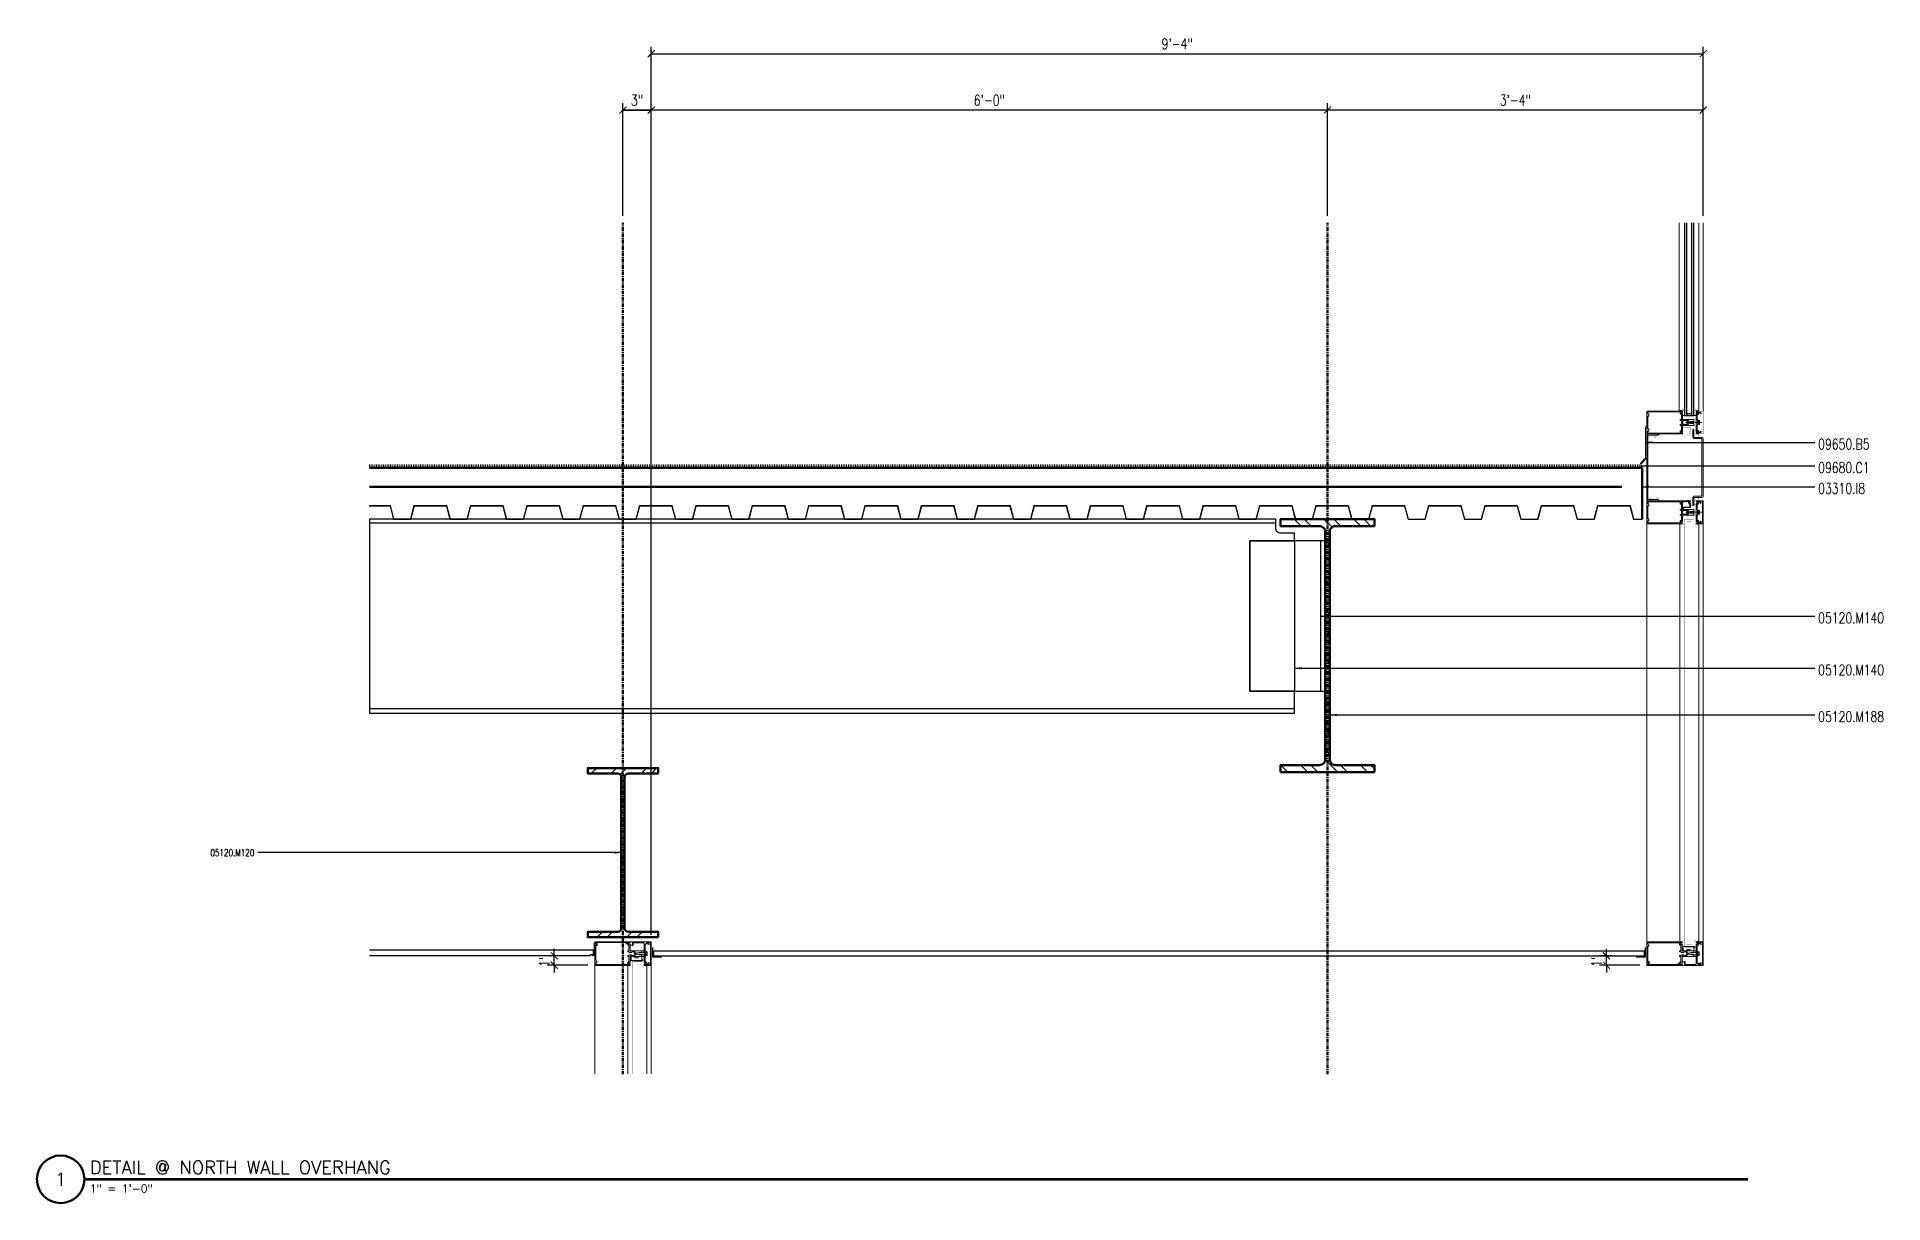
# Model space of a CAD drawing. Header units: inches. Extents: x 4066 to 5785, y 40 to 930.
# Drawn here: x 5588.3 to 5784.9, y 484.5 to 608.6 of the extents above; entities that cross this region are included whole.
import ezdxf
from ezdxf.enums import TextEntityAlignment as Align

# ---------------------------------------------------------------- set-up
doc = ezdxf.new("R2010")
doc.units = ezdxf.units.IN
doc.header["$LTSCALE"] = 0.5
doc.header["$MEASUREMENT"] = 0
doc.linetypes.add('CENTER2', pattern=[1.125, 0.75, -0.125, 0.125, -0.125])
doc.layers.get('0').update_dxf_attribs({"lineweight": 18})
doc.layers.get('Defpoints').update_dxf_attribs({"color": 140, "lineweight": 18})
for name, color, linetype, lineweight in [('A-Anno-Dims', 211, 'Continuous', 18), ('A-Anno-Note', 231, 'Continuous', 25), ('A-Detl-Fine', 90, 'Continuous', 18), ('A-Detl-Medm', 31, 'Continuous', 25), ('A-Detl-Patt', 190, 'Continuous', 18), ('A-Detl-Thin', 150, 'Continuous', 18), ('A-Detl-Wide', 213, 'Continuous', 50), ('G-Anno-Ttlb', 213, 'Continuous', 50)]:
    doc.layers.add(name, color=color, linetype=linetype, lineweight=lineweight)
doc.styles.add('Arch-Dim', font='romans.shx', dxfattribs={"width": 0.75})
doc.styles.add('RomanS', font='romans.shx')
doc.dimstyles.new('Aec-Arch-I-96', dxfattribs={"dimscale": 96, "dimtxt": 0.09375, "dimasz": 0.0625, "dimexe": 0.0625, "dimexo": 0.0625, "dimgap": 0.03125, "dimtad": 1, "dimdec": 4, "dimzin": 3, "dimdsep": 46, "dimlunit": 4, "dimtxsty": 'Arch-Dim', "dimblk": 'ARCHTICK', "dimcen": 0.09375, "dimazin": 2, "dimtfac": 0.75, "dimtdec": 4, "dimtix": 1, "dimtmove": 2, "dimatfit": 2, "dimfxl": 1, "dimtolj": 1, "dimtzin": 0, "dimarcsym": 0})

msp = doc.modelspace()

# ---------------------------------------------------------------- texts
at = {"layer": 'A-Anno-Note', "style": 'Arch-Dim'}
for s, insert, char_height, attachment_point in [('09650.B5', (5777.99512, 565.82352), 1.125, 1), ('09680.C1', (5777.99512, 563.32463), 1.125, 1), ('03310.I8', (5777.99512, 561.10594), 1.125, 1), ('05120.M140', (5777.99512, 547.32909), 1.125, 1), ('05120.M140', (5777.99512, 541.78561), 1.125, 1), ('05120.M188', (5777.99512, 536.8125), 1.125, 1), ('05120.M120', (5611.49452, 521.40682), 0.75, 9)]:
    msp.add_mtext(s, dxfattribs=dict(at, insert=insert, char_height=char_height, attachment_point=attachment_point))

# ---------------------------------------------------------------- blocks, each defined once
blk = doc.blocks.new('AecDtl_9650C2')
at = {"layer": 'A-Detl-Thin'}
blk.add_lwpolyline([(0.04, 0.59), (0.6, 0.02, 0.414214), (0.65, 0.02), (0.65, 0.02, 0.397145), (0.65, 0.07), (0.16, 0.62, -0.18372), (0.12, 0.7), (0.12, 3.88, 0.414214), (0, 4), (0, 0.68, 0.198912)], format="xyb", close=True, dxfattribs=at)
blk = doc.blocks.new('*U56')
at = {"layer": 'A-Detl-Patt'}
h = blk.add_hatch(dxfattribs=at)
h.set_pattern_fill('ANSI32', color=256, scale=6, style=0)
h.set_pattern_definition([(45, (0, -13.46), (-1.591, 1.591), []), (45, (1.0607, -13.46), (-1.591, 1.591), [])])
edge = h.paths.add_edge_path()
edge.add_line((4.995, -26.92), (4.995, -26.175))
edge.add_line((4.995, -26.175), (0.845, -26.175))
edge.add_arc((0.845, -25.575), 0.6, 180, 270, ccw=False)
edge.add_line((0.245, -25.575), (0.245, -1.345))
edge.add_arc((0.845, -1.345), 0.6, 90, 180, ccw=False)
edge.add_line((0.845, -0.745), (4.995, -0.745))
edge.add_line((4.995, -0.745), (4.995, 0))
edge.add_line((4.995, 0), (-4.995, 0))
edge.add_line((-4.995, 0), (-4.995, -0.745))
edge.add_line((-4.995, -0.745), (-0.845, -0.745))
edge.add_arc((-0.845, -1.345), 0.6, 0, 90, ccw=False)
edge.add_line((-0.245, -1.345), (-0.245, -25.575))
edge.add_arc((-0.845, -25.575), 0.6, -90, 0, ccw=False)
edge.add_line((-0.845, -26.175), (-4.995, -26.175))
edge.add_line((-4.995, -26.175), (-4.995, -26.92))
edge.add_line((-4.995, -26.92), (4.995, -26.92))
at = {"color": 0, "linetype": 'ByBlock'}
blk.add_lwpolyline([(4.995, -26.92), (4.995, -26.175), (0.845, -26.175, -0.4142136), (0.245, -25.575), (0.245, -1.345, -0.4142136), (0.845, -0.745), (4.995, -0.745), (4.995, 0), (-4.995, 0), (-4.995, -0.745), (-0.845, -0.745, -0.4142136), (-0.245, -1.345), (-0.245, -25.575, -0.4142136), (-0.845, -26.175), (-4.995, -26.175), (-4.995, -26.92)], format="xyb", close=True, dxfattribs=at)
blk = doc.blocks.new('*U61')
at = {"layer": 'A-Detl-Patt'}
h = blk.add_hatch(dxfattribs=at)
h.set_pattern_fill('ANSI32', color=256, scale=6, style=0)
h.set_pattern_definition([(45, (0, -8.995), (-1.591, 1.591), []), (45, (1.0607, -8.995), (-1.591, 1.591), [])])
edge = h.paths.add_edge_path()
edge.add_line((3.7475, -17.99), (3.7475, -17.42))
edge.add_line((3.7475, -17.42), (0.5775, -17.42))
edge.add_arc((0.5775, -17.02), 0.4, 180, 270, ccw=False)
edge.add_line((0.1775, -17.02), (0.1775, -0.97))
edge.add_arc((0.5775, -0.97), 0.4, 90, 180, ccw=False)
edge.add_line((0.5775, -0.57), (3.7475, -0.57))
edge.add_line((3.7475, -0.57), (3.7475, 0))
edge.add_line((3.7475, 0), (-3.7475, 0))
edge.add_line((-3.7475, 0), (-3.7475, -0.57))
edge.add_line((-3.7475, -0.57), (-0.5775, -0.57))
edge.add_arc((-0.5775, -0.97), 0.4, 0, 90, ccw=False)
edge.add_line((-0.1775, -0.97), (-0.1775, -17.02))
edge.add_arc((-0.5775, -17.02), 0.4, -90, 0, ccw=False)
edge.add_line((-0.5775, -17.42), (-3.7475, -17.42))
edge.add_line((-3.7475, -17.42), (-3.7475, -17.99))
edge.add_line((-3.7475, -17.99), (3.7475, -17.99))
at = {"color": 0, "linetype": 'ByBlock'}
blk.add_lwpolyline([(3.7475, -17.99), (3.7475, -17.42), (0.5775, -17.42, -0.41421356), (0.1775, -17.02), (0.1775, -0.97, -0.41421356), (0.5775, -0.57), (3.7475, -0.57), (3.7475, 0), (-3.7475, 0), (-3.7475, -0.57), (-0.5775, -0.57, -0.41421356), (-0.1775, -0.97), (-0.1775, -17.02, -0.41421356), (-0.5775, -17.42), (-3.7475, -17.42), (-3.7475, -17.99)], format="xyb", close=True, dxfattribs=at)
blk = doc.blocks.new('*U62')
at = {"layer": 'A-Detl-Thin'}
blk.add_lwpolyline([(0, 0.06), (0, 0), (0.92, 0), (1.3, 1.44), (4.7, 1.44), (5.08, 0), (6.92, 0), (7.3, 1.44), (10.7, 1.44), (11.08, 0), (12.92, 0), (13.3, 1.44), (16.7, 1.44), (17.08, 0), (18.92, 0), (19.3, 1.44), (22.7, 1.44), (23.08, 0), (24.92, 0), (25.3, 1.44), (28.7, 1.44), (29.08, 0), (30.92, 0), (31.3, 1.44), (34.7, 1.44), (35.08, 0), (36.92, 0), (37.3, 1.44), (40.7, 1.44), (41.08, 0), (42.92, 0), (43.3, 1.44), (46.7, 1.44), (47.08, 0), (48.92, 0), (49.3, 1.44), (52.7, 1.44), (53.08, 0), (54.92, 0), (55.3, 1.44), (58.7, 1.44), (59.08, 0), (60.92, 0), (61.3, 1.44), (64.7, 1.44), (65.08, 0), (66.92, 0), (67.3, 1.44), (70.7, 1.44), (71.08, 0), (72.92, 0), (73.3, 1.44), (76.7, 1.44), (77.08, 0), (78.92, 0), (79.3, 1.44), (82.7, 1.44), (83.08, 0), (84.92, 0), (85.3, 1.44), (88.7, 1.44), (89.08, 0), (90.92, 0), (91.3, 1.44), (94.7, 1.44), (95.08, 0), (96.92, 0), (97.3, 1.44), (100.7, 1.44), (101.08, 0), (102.92, 0), (103.3, 1.44), (106.7, 1.44), (107.08, 0), (108.92, 0), (109.3, 1.44), (112.7, 1.44), (113.08, 0), (114.92, 0), (115.3, 1.44), (118.7, 1.44), (119.08, 0), (120.92, 0), (121.3, 1.44), (124.7, 1.44), (125.08, 0), (126.92, 0), (127.3, 1.44), (130.7, 1.44), (131.08, 0), (132.92, 0), (133.3, 1.44), (135.5, 1.44), (135.5, 1.5), (133.25, 1.5), (132.88, 0.06), (131.12, 0.06), (130.75, 1.5), (127.25, 1.5), (126.88, 0.06), (125.12, 0.06), (124.75, 1.5), (121.25, 1.5), (120.88, 0.06), (119.12, 0.06), (118.75, 1.5), (115.25, 1.5), (114.88, 0.06), (113.12, 0.06), (112.75, 1.5), (109.25, 1.5), (108.88, 0.06), (107.12, 0.06), (106.75, 1.5), (103.25, 1.5), (102.88, 0.06), (101.12, 0.06), (100.75, 1.5), (97.25, 1.5), (96.88, 0.06), (95.12, 0.06), (94.75, 1.5), (91.25, 1.5), (90.88, 0.06), (89.12, 0.06), (88.75, 1.5), (85.25, 1.5), (84.88, 0.06), (83.12, 0.06), (82.75, 1.5), (79.25, 1.5), (78.88, 0.06), (77.12, 0.06), (76.75, 1.5), (73.25, 1.5), (72.88, 0.06), (71.12, 0.06), (70.75, 1.5), (67.25, 1.5), (66.88, 0.06), (65.12, 0.06), (64.75, 1.5), (61.25, 1.5), (60.88, 0.06), (59.12, 0.06), (58.75, 1.5), (55.25, 1.5), (54.88, 0.06), (53.12, 0.06), (52.75, 1.5), (49.25, 1.5), (48.88, 0.06), (47.12, 0.06), (46.75, 1.5), (43.25, 1.5), (42.88, 0.06), (41.12, 0.06), (40.75, 1.5), (37.25, 1.5), (36.88, 0.06), (35.12, 0.06), (34.75, 1.5), (31.25, 1.5), (30.88, 0.06), (29.12, 0.06), (28.75, 1.5), (25.25, 1.5), (24.88, 0.06), (23.12, 0.06), (22.75, 1.5), (19.25, 1.5), (18.88, 0.06), (17.12, 0.06), (16.75, 1.5), (13.25, 1.5), (12.88, 0.06), (11.12, 0.06), (10.75, 1.5), (7.25, 1.5), (6.88, 0.06), (5.12, 0.06), (4.75, 1.5), (1.25, 1.5), (0.88, 0.06), (0, 0.06)], close=True, dxfattribs=at)
at = {"layer": 'A-Detl-Wide'}
blk.add_lwpolyline([(0, 0.06), (0, 5.5), (135.5, 5.5)], dxfattribs=at)
blk = doc.blocks.new('_ArchTick')
at = {"color": 0, "linetype": 'ByBlock', "const_width": 0.15}
blk.add_lwpolyline([(-0.5, -0.5), (0.5, 0.5)], dxfattribs=at)
blk = doc.blocks.new('*D149')
at = {"layer": 'A-Anno-Dims', "color": 0, "lineweight": -2, "transparency": 16777216}
for p, q in [((5755.45, 510.8), (5755.45, 511.55)), ((5756.08, 510.8), (5754.7, 510.8)), ((5759.01, 509.79), (5754.7, 509.79)), ((5755.45, 509.79), (5755.45, 510.8)), ((5755.45, 509.79), (5755.45, 509.04))]:
    blk.add_line(p, q, dxfattribs=at)
at = {"layer": 'Defpoints', "color": 0, "transparency": 16777216}
for p in [(5755.45, 510.8), (5756.83, 510.8), (5759.76, 509.79)]:
    blk.add_point(p, dxfattribs=at)
at = {"layer": 'A-Anno-Dims', "color": 0, "lineweight": -2, "transparency": 16777216, "xscale": 0.75, "yscale": 0.75, "zscale": 0.75}
for p, rotation in [((5755.45, 510.8), 270), ((5755.45, 509.79), 90)]:
    blk.add_blockref('_ArchTick', p, dxfattribs=dict(at, rotation=rotation))
at = {"layer": 'A-Anno-Dims', "color": 0, "transparency": 16777216, "insert": (5754.41, 510.29), "char_height": 1.125, "attachment_point": 5, "rotation": 90, "style": 'Arch-Dim'}
blk.add_mtext('\\A1;1"', dxfattribs=at)
blk = doc.blocks.new('*D150')
at = {"layer": 'A-Anno-Dims', "color": 0, "lineweight": -2, "transparency": 16777216}
for p, q in [((5643.43, 510.8), (5643.43, 511.55)), ((5644.06, 510.8), (5642.68, 510.8)), ((5646.99, 509.79), (5642.68, 509.79)), ((5643.43, 509.79), (5643.43, 510.8)), ((5643.43, 509.79), (5643.43, 509.04))]:
    blk.add_line(p, q, dxfattribs=at)
at = {"layer": 'Defpoints', "color": 0, "transparency": 16777216}
for p in [(5643.43, 510.8), (5644.81, 510.8), (5647.74, 509.79)]:
    blk.add_point(p, dxfattribs=at)
at = {"layer": 'A-Anno-Dims', "color": 0, "lineweight": -2, "transparency": 16777216, "xscale": 0.75, "yscale": 0.75, "zscale": 0.75}
for p, rotation in [((5643.43, 510.8), 270), ((5643.43, 509.79), 90)]:
    blk.add_blockref('_ArchTick', p, dxfattribs=dict(at, rotation=rotation))
at = {"layer": 'A-Anno-Dims', "color": 0, "transparency": 16777216, "insert": (5642.39, 510.29), "char_height": 1.125, "attachment_point": 5, "rotation": 90, "style": 'Arch-Dim'}
blk.add_mtext('\\A1;1"', dxfattribs=at)
blk = doc.blocks.new('*D151')
at = {"layer": 'A-Anno-Dims', "color": 0, "lineweight": -2, "transparency": 16777216}
for p, q in [((5725.75, 589.56), (5725.75, 601.56)), ((5765.75, 589.56), (5765.75, 601.56)), ((5765.75, 600.81), (5725.75, 600.81))]:
    blk.add_line(p, q, dxfattribs=at)
at = {"layer": 'Defpoints', "color": 0, "transparency": 16777216}
for p in [(5725.75, 600.81), (5725.75, 588.81), (5765.75, 588.81)]:
    blk.add_point(p, dxfattribs=at)
at = {"layer": 'A-Anno-Dims', "color": 0, "lineweight": -2, "transparency": 16777216, "xscale": 0.75, "yscale": 0.75, "zscale": 0.75, "rotation": 180}
blk.add_blockref('_ArchTick', (5725.75, 600.81), dxfattribs=at)
at = {"layer": 'A-Anno-Dims', "color": 0, "lineweight": -2, "transparency": 16777216, "xscale": 0.75, "yscale": 0.75, "zscale": 0.75}
blk.add_blockref('_ArchTick', (5765.75, 600.81), dxfattribs=at)
at = {"layer": 'A-Anno-Dims', "color": 0, "transparency": 16777216, "insert": (5745.75, 601.86), "char_height": 1.125, "attachment_point": 5, "style": 'Arch-Dim'}
blk.add_mtext('\\A1;3\'-4"', dxfattribs=at)
blk = doc.blocks.new('*D152')
at = {"layer": 'A-Anno-Dims', "color": 0, "lineweight": -2, "transparency": 16777216}
for p, q in [((5653.75, 513.04), (5653.75, 601.56)), ((5725.75, 589.56), (5725.75, 601.56)), ((5725.75, 600.81), (5653.75, 600.81))]:
    blk.add_line(p, q, dxfattribs=at)
at = {"layer": 'Defpoints', "color": 0, "transparency": 16777216}
for p in [(5653.75, 600.81), (5725.75, 588.81), (5653.75, 512.29)]:
    blk.add_point(p, dxfattribs=at)
at = {"layer": 'A-Anno-Dims', "color": 0, "lineweight": -2, "transparency": 16777216, "xscale": 0.75, "yscale": 0.75, "zscale": 0.75, "rotation": 180}
blk.add_blockref('_ArchTick', (5653.75, 600.81), dxfattribs=at)
at = {"layer": 'A-Anno-Dims', "color": 0, "lineweight": -2, "transparency": 16777216, "xscale": 0.75, "yscale": 0.75, "zscale": 0.75}
blk.add_blockref('_ArchTick', (5725.75, 600.81), dxfattribs=at)
at = {"layer": 'A-Anno-Dims', "color": 0, "transparency": 16777216, "insert": (5689.75, 601.86), "char_height": 1.125, "attachment_point": 5, "style": 'Arch-Dim'}
blk.add_mtext('\\A1;6\'-0"', dxfattribs=at)
blk = doc.blocks.new('*D153')
at = {"color": 0, "lineweight": -2, "transparency": 16777216}
for p, q in [((5650.74, 589.56), (5650.74, 601.56)), ((5653.75, 513.04), (5653.75, 601.56)), ((5653.75, 600.81), (5650.74, 600.81))]:
    blk.add_line(p, q, dxfattribs=at)
at = {"layer": 'Defpoints', "color": 0, "transparency": 16777216}
for p in [(5650.74, 600.81), (5650.74, 588.81), (5653.75, 512.29)]:
    blk.add_point(p, dxfattribs=at)
at = {"color": 0, "lineweight": -2, "transparency": 16777216, "xscale": 0.75, "yscale": 0.75, "zscale": 0.75, "rotation": 180}
blk.add_blockref('_ArchTick', (5650.74, 600.81), dxfattribs=at)
at = {"color": 0, "lineweight": -2, "transparency": 16777216, "xscale": 0.75, "yscale": 0.75, "zscale": 0.75}
blk.add_blockref('_ArchTick', (5653.75, 600.81), dxfattribs=at)
at = {"color": 0, "transparency": 16777216, "insert": (5652.24, 601.86), "char_height": 1.125, "attachment_point": 5, "style": 'Arch-Dim'}
blk.add_mtext('\\A1;3"', dxfattribs=at)
blk = doc.blocks.new('*D154')
at = {"layer": 'A-Anno-Dims', "color": 0, "lineweight": -2, "transparency": 16777216}
for p, q in [((5650.74, 589.56), (5650.74, 601.56)), ((5653.75, 513.04), (5653.75, 601.56)), ((5650.74, 600.81), (5653.75, 600.81))]:
    blk.add_line(p, q, dxfattribs=at)
at = {"layer": 'Defpoints', "color": 0, "transparency": 16777216}
for p in [(5653.75, 600.81), (5650.74, 588.81), (5653.75, 512.29)]:
    blk.add_point(p, dxfattribs=at)
at = {"layer": 'A-Anno-Dims', "color": 0, "lineweight": -2, "transparency": 16777216, "xscale": 0.75, "yscale": 0.75, "zscale": 0.75, "rotation": 180}
blk.add_blockref('_ArchTick', (5650.74, 600.81), dxfattribs=at)
at = {"layer": 'A-Anno-Dims', "color": 0, "lineweight": -2, "transparency": 16777216, "xscale": 0.75, "yscale": 0.75, "zscale": 0.75}
blk.add_blockref('_ArchTick', (5653.75, 600.81), dxfattribs=at)
at = {"layer": 'A-Anno-Dims', "color": 0, "transparency": 16777216, "insert": (5652.24, 601.86), "char_height": 1.125, "attachment_point": 5, "style": 'Arch-Dim'}
blk.add_mtext('\\A1;3"', dxfattribs=at)
blk = doc.blocks.new('*D155')
at = {"layer": 'A-Anno-Dims', "color": 0, "lineweight": -2, "transparency": 16777216}
for p, q in [((5653.75, 513.04), (5653.75, 607.56)), ((5765.75, 589.56), (5765.75, 607.56)), ((5653.75, 606.81), (5765.75, 606.81))]:
    blk.add_line(p, q, dxfattribs=at)
at = {"layer": 'Defpoints', "color": 0, "transparency": 16777216}
for p in [(5765.75, 606.81), (5765.75, 588.81), (5653.75, 512.29)]:
    blk.add_point(p, dxfattribs=at)
at = {"layer": 'A-Anno-Dims', "color": 0, "lineweight": -2, "transparency": 16777216, "xscale": 0.75, "yscale": 0.75, "zscale": 0.75, "rotation": 180}
blk.add_blockref('_ArchTick', (5653.75, 606.81), dxfattribs=at)
at = {"layer": 'A-Anno-Dims', "color": 0, "lineweight": -2, "transparency": 16777216, "xscale": 0.75, "yscale": 0.75, "zscale": 0.75}
blk.add_blockref('_ArchTick', (5765.75, 606.81), dxfattribs=at)
at = {"layer": 'A-Anno-Dims', "color": 0, "transparency": 16777216, "insert": (5709.75, 607.86), "char_height": 1.125, "attachment_point": 5, "style": 'Arch-Dim'}
blk.add_mtext('\\A1;9\'-4"', dxfattribs=at)
blk = doc.blocks.new('Anno_Title_A1')
at = {"color": 0, "linetype": 'ByBlock', "lineweight": -2}
blk.add_circle((0, 0), 2.25, dxfattribs=at)
blk.add_circle((0, 0), 2.25, dxfattribs=at)
at = {"color": 0, "linetype": 'ByBlock', "lineweight": -2, "style": 'RomanS'}
blk.add_attdef('NUMBER', text='', height=1.25, dxfattribs=at).set_placement((0, 0), align=Align.MIDDLE)
blk = doc.blocks.new('Anno_Title_T1')
at = {"color": 0, "linetype": 'ByBlock', "lineweight": -2, "style": 'RomanS'}
blk.add_attdef('TITLE', (2.75, 0.5), '', height=1.25, dxfattribs=at)
blk.add_attdef('SCALE', text='', height=0.75, dxfattribs=at).set_placement((2.75, -0.5), align=Align.TOP_LEFT)

# ---------------------------------------------------------------- dimensions: what is measured, and where the dimension line sits
dim = msp.add_linear_dim(base=(5650.74465, 600.81328), p1=(5653.74514, 512.28682), p2=(5650.74465, 588.81328), dimstyle='Aec-Arch-I-96', override={"dimscale": 12})
dim.commit()
dim.dimension.update_dxf_attribs({"geometry": '*D153', "text_midpoint": (5652.24489, 601.85792)})
at = {"layer": 'A-Anno-Dims'}
for base, p1, p2, picture, middle in [((5765.74514, 606.81328), (5653.74514, 512.28682), (5765.74514, 588.81328), '*D155', (5709.74514, 607.85792)), ((5653.74514, 600.81328), (5650.74465, 588.81328), (5653.74514, 512.28682), '*D154', (5652.24489, 601.85792)), ((5653.745138, 600.813276), (5725.745095, 588.813276), (5653.745138, 512.286823), '*D152', (5689.745116, 601.857919)), ((5725.745095, 600.813276), (5765.745138, 588.813276), (5725.745095, 588.813276), '*D151', (5745.745116, 601.857919))]:
    dim = msp.add_linear_dim(base=base, p1=p1, p2=p2, dimstyle='Aec-Arch-I-96', override={"dimscale": 12}, dxfattribs=at)
    dim.commit()
    dim.dimension.update_dxf_attribs({"geometry": picture, "text_midpoint": middle})
for base, p1, p2, picture, middle in [((5643.43402, 510.80236), (5647.74415, 509.78682), (5644.81011, 510.80236), '*D150', (5642.38938, 510.29459)), ((5755.45302, 510.80236), (5759.76315, 509.78682), (5756.82911, 510.80236), '*D149', (5754.40838, 510.29459))]:
    dim = msp.add_linear_dim(base=base, p1=p1, p2=p2, angle=90, dimstyle='Aec-Arch-I-96', override={"dimscale": 12}, dxfattribs=at)
    dim.commit()
    dim.dimension.update_dxf_attribs({"geometry": picture, "text_midpoint": middle})

# ---------------------------------------------------------------- hatches: boundary and pattern name
at = {"layer": 'A-Detl-Thin'}
h = msp.add_hatch(dxfattribs=at)
h.set_pattern_fill('LINE', color=256, scale=1.5, angle=90, style=0)
h.set_pattern_definition([(90, (5593.74519, 562.72432), (-0.1875, 1e-17), [])])
h.paths.add_polyline_path([(5759.24432, 562.72432), (5759.24432, 563.09932), (5623.74456, 563.09932), (5623.74456, 562.72432)], flags=0)

# ---------------------------------------------------------------- linework, layer by layer
at = {"layer": 'A-Detl-Fine'}
for p, q in [((5763.20538, 588.81328), (5763.20538, 568.84451)), ((5765.28489, 588.81328), (5765.28489, 568.84451)), ((5763.49538, 568.30451), (5763.74538, 568.30451)), ((5764.99489, 568.30451), (5764.74489, 568.30451)), ((5765.60671, 567.5626), (5763.9129, 567.5626)), ((5765.181, 567.80579), (5765.141, 567.80579)), ((5765.141, 567.30579), (5765.141, 567.80579)), ((5765.181, 567.30579), (5765.141, 567.30579)), ((5765.181, 567.30579), (5765.181, 567.80579)), ((5765.32068, 567.75871), (5765.181, 567.75871)), ((5765.32068, 567.65725), (5765.181, 567.65725)), ((5765.32068, 567.45433), (5765.181, 567.45433)), ((5765.32068, 567.35288), (5765.181, 567.35288)), ((5765.32461, 567.3692), (5765.32461, 567.74239)), ((5765.34331, 567.74239), (5765.32461, 567.74239)), ((5765.34331, 567.3692), (5765.32461, 567.3692)), ((5765.35561, 567.40361), (5765.35561, 567.70798)), ((5764.1183, 559.28619), (5764.1183, 559.22756)), ((5765.181, 558.24885), (5765.141, 558.24885)), ((5765.141, 557.74885), (5765.141, 558.24885)), ((5765.181, 557.74885), (5765.181, 558.24885)), ((5763.26323, 556.72511), (5763.26323, 556.78412)), ((5763.26323, 556.72511), (5763.26323, 512.34584)), ((5765.60671, 558.00566), (5763.9129, 558.00566)), ((5765.181, 557.74885), (5765.141, 557.74885)), ((5765.32068, 558.20177), (5765.181, 558.20177)), ((5765.32068, 558.10032), (5765.181, 558.10032)), ((5765.32068, 557.8974), (5765.181, 557.8974)), ((5765.32068, 557.79594), (5765.181, 557.79594)), ((5765.29537, 556.72511), (5765.29537, 556.78591)), ((5765.29537, 556.72511), (5765.29537, 512.34584)), ((5765.32461, 557.81226), (5765.32461, 558.18545)), ((5765.34331, 558.18545), (5765.32461, 558.18545)), ((5765.34331, 557.81226), (5765.32461, 557.81226)), ((5765.35561, 557.84667), (5765.35561, 558.15105)), ((5651.7449, 512.28643), (5651.4949, 512.28643)), ((5651.4949, 511.92643), (5651.7449, 511.92643)), ((5652.12014, 511.03682), (5652.45514, 511.1622)), ((5653.12014, 511.1622), (5652.45514, 511.1622)), ((5652.99514, 511.34982), (5652.74514, 511.34982)), ((5653.12014, 511.28682), (5653.12014, 510.78682)), ((5653.16014, 511.28682), (5653.12014, 511.28682)), ((5653.16014, 511.28682), (5653.16014, 510.78682)), ((5653.29982, 511.23973), (5653.16014, 511.23973)), ((5653.29982, 511.13828), (5653.16014, 511.13828)), ((5653.30374, 511.22341), (5653.30374, 510.85022)), ((5653.32245, 511.22341), (5653.30374, 511.22341)), ((5653.33474, 511.189), (5653.33474, 510.88463)), ((5763.26323, 512.34584), (5763.26323, 512.28682)), ((5764.80764, 511.78682), (5763.55764, 511.78682)), ((5763.55764, 511.66182), (5763.62014, 511.66182)), ((5763.62014, 511.66182), (5763.62014, 511.34982)), ((5763.62014, 511.34982), (5763.99514, 511.34982)), ((5763.99514, 511.47482), (5764.37014, 511.47482)), ((5763.99514, 511.34982), (5763.99514, 511.47482)), ((5764.45514, 511.16221), (5764.12014, 511.03682)), ((5764.37014, 511.47482), (5764.37014, 511.34982)), ((5764.37014, 511.34982), (5764.74514, 511.34982)), ((5765.12014, 511.16221), (5764.45514, 511.16221)), ((5764.74514, 511.34982), (5764.74514, 511.66182)), ((5764.74514, 511.66182), (5764.80764, 511.66182)), ((5764.74514, 511.34982), (5764.99514, 511.34982)), ((5765.12014, 510.78682), (5765.12014, 511.28682)), ((5765.16014, 511.28682), (5765.12014, 511.28682)), ((5765.16014, 510.78682), (5765.16014, 511.28682)), ((5765.29982, 511.23974), (5765.16014, 511.23974)), ((5765.29982, 511.13829), (5765.16014, 511.13829)), ((5765.29537, 512.34584), (5765.29537, 512.28504)), ((5765.30374, 510.85023), (5765.30374, 511.22342)), ((5765.32245, 511.22342), (5765.30374, 511.22342)), ((5765.33474, 510.88464), (5765.33474, 511.18902)), ((5651.26323, 509.72781), (5651.26323, 509.78682)), ((5651.26323, 498.25835), (5651.26323, 509.72781)), ((5651.55764, 510.41182), (5651.62014, 510.41182)), ((5652.80764, 510.28682), (5651.55764, 510.28682)), ((5651.62014, 510.41182), (5651.62014, 510.72382)), ((5651.62014, 510.72382), (5651.99514, 510.72382)), ((5651.99514, 510.72382), (5651.99514, 510.59882)), ((5651.99514, 510.59882), (5652.37014, 510.59882)), ((5652.45514, 510.91143), (5652.12014, 511.03682)), ((5652.37014, 510.59882), (5652.37014, 510.72382)), ((5652.37014, 510.72382), (5652.74514, 510.72382)), ((5653.12014, 510.91143), (5652.45514, 510.91143)), ((5652.74514, 510.72382), (5652.99514, 510.72382)), ((5652.74514, 510.72382), (5652.74514, 510.41182)), ((5652.74514, 510.41182), (5652.80764, 510.41182)), ((5653.16014, 510.78682), (5653.12014, 510.78682)), ((5653.29982, 510.93536), (5653.16014, 510.93536)), ((5653.29982, 510.8339), (5653.16014, 510.8339)), ((5653.29537, 509.72781), (5653.29537, 509.78861)), ((5653.29537, 498.25835), (5653.29537, 509.72781)), ((5653.32245, 510.85022), (5653.30374, 510.85022)), ((5763.4949, 510.14722), (5763.7449, 510.14722)), ((5763.7449, 509.78722), (5763.4949, 509.78722)), ((5764.12014, 511.03682), (5764.45514, 510.91144)), ((5765.12014, 510.91144), (5764.45514, 510.91144)), ((5764.99514, 510.72382), (5764.74514, 510.72382)), ((5765.16014, 510.78682), (5765.12014, 510.78682)), ((5765.29982, 510.93537), (5765.16014, 510.93537)), ((5765.29982, 510.83391), (5765.16014, 510.83391)), ((5765.32245, 510.85023), (5765.30374, 510.85023))]:
    msp.add_line(p, q, dxfattribs=at)
for points in [[(5763.74538, 568.92104), (5763.20538, 568.84451), (5763.20538, 568.78451), (5763.32101, 568.78451)], [(5764.74489, 568.92104), (5765.28489, 568.84451), (5765.28489, 568.78451), (5765.16926, 568.78451)]]:
    msp.add_lwpolyline(points, dxfattribs=at)
at = {"layer": 'A-Detl-Fine', "const_width": 0.01111}
for points in [[(5760.06789, 566.15365), (5760.05647, 566.14746), (5760.04879, 566.13725), (5760.04598, 566.12452)], [(5760.04598, 566.12452), (5760.05013, 566.10925), (5760.06102, 566.09837), (5760.07629, 566.09423)], [(5760.06787, 566.15365), (5760.33285, 566.21943)], [(5760.07629, 566.09423), (5760.07836, 566.0943), (5760.08045, 566.09451), (5760.08244, 566.09482)], [(5760.15541, 566.11295), (5760.08248, 566.09486)], [(5760.15522, 566.11302), (5760.2149, 566.07669), (5760.2779, 566.04503), (5760.34359, 566.01837), (5760.41137, 565.99704), (5760.4806, 565.9814), (5760.55067, 565.97176), (5760.62097, 565.96847)], [(5760.24606, 566.12726), (5760.31505, 566.09305), (5760.38875, 566.06569), (5760.46544, 566.04563), (5760.54342, 566.03327), (5760.62097, 566.02906)], [(5760.34119, 566.20243), (5760.247, 566.12716)], [(5760.33538, 566.21976), (5760.33453, 566.21972), (5760.33367, 566.2196), (5760.33285, 566.21943)], [(5760.34501, 566.21014), (5760.34369, 566.21499), (5760.34024, 566.21845), (5760.33538, 566.21976)], [(5760.34121, 566.20247), (5760.34325, 566.20458), (5760.34455, 566.20721), (5760.34501, 566.21014)], [(5760.62097, 566.02906), (5760.68501, 566.03188), (5760.74832, 566.04022), (5760.81057, 566.05388), (5760.87139, 566.07267), (5760.93042, 566.09638), (5760.98731, 566.12482), (5761.0417, 566.1578), (5761.09324, 566.19512), (5761.14156, 566.23658), (5761.18631, 566.28198)], [(5760.62097, 565.96847), (5760.68399, 565.97107), (5760.74664, 565.97874), (5760.80857, 565.99128), (5760.86941, 566.00852), (5760.9288, 566.03025), (5760.98639, 566.05631), (5761.0418, 566.08649), (5761.09468, 566.12061), (5761.14466, 566.15848), (5761.19138, 566.19991), (5761.23449, 566.24472)], [(5760.8437, 566.28048), (5760.8437, 566.31078)], [(5761.18652, 566.28048), (5760.8437, 566.28048)], [(5760.874, 566.34106), (5760.85874, 566.33692), (5760.84786, 566.32605), (5760.84372, 566.31078)], [(5760.874, 566.34106), (5761.82093, 566.34106)], [(5761.82093, 566.24335), (5761.23458, 566.24335)], [(5761.82093, 566.34106), (5761.82093, 566.24335)], [(5764.1183, 566.34069), (5764.23129, 566.34069)], [(5764.1183, 566.28205), (5764.1183, 566.34069)], [(5764.646, 566.20727), (5764.1183, 566.28205)], [(5764.40169, 566.80975), (5764.646, 566.80975)], [(5764.76791, 567.86847), (5765.01221, 567.86847)], [(5765.01221, 567.25673), (5764.76791, 567.25673)], [(5765.01245, 566.69324), (5764.76814, 566.69324)], [(5764.76814, 566.34146), (5765.01245, 566.34146)], [(5765.23345, 566.34862), (5765.21973, 566.28747), (5765.2115, 566.22511), (5765.20876, 566.16214)], [(5765.20876, 566.16214), (5765.2115, 566.09917), (5765.21973, 566.03681), (5765.23345, 565.97566)], [(5760.07629, 559.47402), (5760.06102, 559.46987), (5760.05013, 559.45899), (5760.04598, 559.44372)], [(5760.04598, 559.44372), (5760.04879, 559.43099), (5760.05647, 559.42078), (5760.06789, 559.4146)], [(5760.06787, 559.4146), (5760.33285, 559.34882)], [(5760.08244, 559.47342), (5760.08045, 559.47374), (5760.07836, 559.47394), (5760.07629, 559.47402)], [(5760.15541, 559.4553), (5760.08248, 559.4734)], [(5760.62097, 559.59977), (5760.55067, 559.59648), (5760.4806, 559.58685), (5760.41137, 559.5712), (5760.34359, 559.54988), (5760.2779, 559.52321), (5760.2149, 559.49155), (5760.15522, 559.45522)], [(5760.62097, 559.53919), (5760.54257, 559.53497), (5760.46501, 559.52262), (5760.38917, 559.50255), (5760.3159, 559.4752), (5760.24606, 559.44099)], [(5760.34119, 559.36582), (5760.247, 559.44108)], [(5760.33285, 559.34883), (5760.33367, 559.34866), (5760.33453, 559.34854), (5760.33538, 559.3485)], [(5760.33538, 559.3485), (5760.34024, 559.34981), (5760.34369, 559.35327), (5760.34501, 559.35813)], [(5760.34501, 559.35813), (5760.34454, 559.36106), (5760.34323, 559.36368), (5760.34118, 559.3658)], [(5761.23449, 559.32674), (5761.19066, 559.37147), (5761.14348, 559.4127), (5761.09328, 559.45026), (5761.04038, 559.484), (5760.98508, 559.51376), (5760.92772, 559.53938), (5760.8686, 559.5607), (5760.80805, 559.57755), (5760.74638, 559.58979), (5760.68392, 559.59725), (5760.62097, 559.59977)], [(5761.18631, 559.28924), (5761.14156, 559.33456), (5761.09324, 559.3758), (5761.0417, 559.41278), (5760.98731, 559.44535), (5760.93042, 559.47336), (5760.87139, 559.49663), (5760.81057, 559.51501), (5760.74832, 559.52833), (5760.68501, 559.53645), (5760.62097, 559.53919)], [(5761.18652, 559.28777), (5760.8437, 559.28777)], [(5760.8437, 559.28777), (5760.8437, 559.25747)], [(5760.874, 559.22718), (5760.85874, 559.23133), (5760.84786, 559.2422), (5760.84372, 559.25747)], [(5760.874, 559.22718), (5761.82093, 559.22718)], [(5761.82093, 559.32491), (5761.23458, 559.32491)], [(5761.82093, 559.22718), (5761.82093, 559.32491)], [(5764.646, 559.36099), (5764.1183, 559.28619)], [(5764.1183, 559.22756), (5764.23129, 559.22756)], [(5764.40169, 558.75849), (5764.646, 558.75849)], [(5765.01221, 558.31153), (5764.76791, 558.31153)], [(5764.76814, 559.22681), (5765.01245, 559.22681)], [(5765.01245, 558.875), (5764.76814, 558.875)], [(5765.23345, 559.5926), (5765.21973, 559.53145), (5765.2115, 559.46909), (5765.20876, 559.40612)], [(5765.20876, 559.40612), (5765.2115, 559.34315), (5765.21973, 559.28079), (5765.23345, 559.21964)], [(5763.79094, 556.65033), (5763.26323, 556.72511)], [(5763.54662, 557.25282), (5763.79094, 557.25282)], [(5765.01198, 557.25282), (5764.76767, 557.25282)], [(5764.76767, 556.65033), (5765.29537, 556.72511)], [(5764.76791, 557.69979), (5765.01221, 557.69979)], [(5763.79094, 512.42061), (5763.26323, 512.34584)], [(5763.54662, 511.81813), (5763.79094, 511.81813)], [(5764.76767, 512.42061), (5765.29537, 512.34584)], [(5765.01198, 511.81813), (5764.76767, 511.81813)], [(5651.79094, 509.65303), (5651.26323, 509.72781)], [(5651.54662, 510.25552), (5651.79094, 510.25552)], [(5653.01198, 510.25552), (5652.76767, 510.25552)], [(5652.76767, 509.65303), (5653.29537, 509.72781)]]:
    msp.add_lwpolyline(points, dxfattribs=at)
at = {"layer": 'A-Detl-Fine', "linetype": 'Continuous', "const_width": 0.01111}
for points in [[(5764.76791, 558.31153), (5764.76791, 558.25045)], [(5764.76791, 557.76086), (5764.76791, 557.69979)]]:
    msp.add_lwpolyline(points, dxfattribs=at)
at = {"layer": 'A-Detl-Fine'}
for centre, radius, start, end in [((5765.3013, 567.70798), 0.05431, 290.9107, 69.0893), ((5765.19076, 567.55579), 0.16485, 322.0123, 37.9877), ((5765.3013, 567.40361), 0.05431, 290.9107, 69.0893), ((5765.3013, 558.15105), 0.05431, 290.9107, 69.0893), ((5765.19076, 557.99885), 0.16485, 322.0123, 37.9877), ((5765.3013, 557.84667), 0.05431, 290.9107, 69.0893), ((5653.28043, 511.189), 0.05431, 290.9107, 69.0893), ((5653.16989, 511.03682), 0.16485, 322.0123, 37.9877), ((5763.55764, 511.72432), 0.0625, 90, 270), ((5764.80764, 511.72432), 0.0625, 270, 90), ((5765.28043, 511.18902), 0.05431, 290.9107, 69.0893), ((5765.16989, 511.03682), 0.16485, 322.0123, 37.9877), ((5651.55764, 510.34932), 0.0625, 90, 270), ((5652.80764, 510.34932), 0.0625, 270, 90), ((5653.28043, 510.88463), 0.05431, 290.9107, 69.0893), ((5765.28043, 510.88464), 0.05431, 290.9107, 69.0893)]:
    msp.add_arc(centre, radius, start, end, dxfattribs=at)
at = {"layer": 'A-Detl-Medm', "linetype": 'Continuous'}
for p, q in [((5763.74514, 588.81328), (5763.74514, 568.28412)), ((5763.99514, 568.28412), (5763.99514, 588.81328)), ((5764.49514, 588.81328), (5764.49514, 568.28412)), ((5764.74514, 568.28412), (5764.74514, 588.81328)), ((5764.74514, 568.28412), (5763.74514, 568.28412)), ((5763.99514, 568.53412), (5764.49514, 568.53412)), ((5763.79069, 511.79821), (5764.76791, 511.79821)), ((5651.79069, 510.27544), (5652.76791, 510.27544))]:
    msp.add_line(p, q, dxfattribs=at)
at = {"layer": 'A-Detl-Medm'}
for p, q in [((5720.25009, 556.83409), (5623.74452, 556.83404)), ((5722.25009, 554.95409), (5722.25009, 538.95409)), ((5725.00009, 554.95409), (5725.00009, 538.95409)), ((5722.25009, 537.07409), (5623.74452, 537.07404)), ((5647.61915, 511.41182), (5623.74448, 511.41182)), ((5647.61915, 510.91482), (5647.61915, 511.41182)), ((5647.24415, 510.78682), (5623.74448, 510.78682)), ((5647.61915, 510.91482), (5647.24415, 510.91482)), ((5647.24415, 510.78682), (5647.24415, 510.91482))]:
    msp.add_line(p, q, dxfattribs=at)
msp.add_lwpolyline([(5720.25009, 536.62409), (5722.25009, 536.62409), (5722.25009, 538.95409), (5717.50009, 538.95409), (5717.50009, 554.95409), (5722.25009, 554.95409), (5722.25009, 555.78409), (5720.75009, 555.78409, -0.414213562), (5720.25009, 556.28409), (5720.25009, 557.28409), (5623.74452, 557.28404), (5623.74452, 536.62404), (5720.25009, 536.62409)], format="xyb", close=True, dxfattribs=at)
at = {"layer": 'A-Detl-Medm', "linetype": 'Continuous', "const_width": 0.01111}
for points in [[(5763.79069, 557.27274), (5764.76791, 557.27274)], [(5763.79069, 511.79821), (5763.79069, 557.27274)], [(5764.03499, 511.79821), (5764.03499, 557.27274)], [(5764.03499, 557.02844), (5764.5236, 557.02844)], [(5764.5236, 557.27274), (5764.5236, 511.79821)], [(5764.76791, 557.27274), (5764.76791, 511.79821)], [(5764.03499, 512.04251), (5764.5236, 512.04251)], [(5651.79069, 510.27544), (5651.79069, 498.25835)], [(5652.03499, 510.27544), (5652.03499, 498.25835)], [(5652.03499, 510.03114), (5652.5236, 510.03114)], [(5652.5236, 498.25835), (5652.5236, 510.27544)], [(5652.76791, 498.25835), (5652.76791, 510.27544)]]:
    msp.add_lwpolyline(points, dxfattribs=at)
at = {"layer": 'A-Detl-Medm'}
for points in [[(5717.50009, 554.95409), (5717.50009, 538.95409), (5725.50009, 538.95409), (5725.50009, 554.95409)], [(5653.99514, 510.80236), (5759.49415, 510.80236), (5759.49415, 511.30236), (5653.99514, 511.30236)]]:
    msp.add_lwpolyline(points, close=True, dxfattribs=at)
for points in [[(5647.6504, 512.09932), (5647.68165, 512.06807), (5647.68165, 510.84932), (5647.43165, 510.84932)], [(5653.87014, 511.67736), (5653.87014, 510.67736), (5654.87014, 510.67736)], [(5758.61915, 510.67736), (5759.61915, 510.67736), (5759.61915, 511.67736)]]:
    msp.add_lwpolyline(points, dxfattribs=at)
at = {"layer": 'A-Detl-Thin'}
for p, q in [((5765.74514, 588.81328), (5765.74514, 569.82748)), ((5765.74514, 568.78412), (5765.74514, 570.28412)), ((5763.52685, 568.78412), (5759.74432, 568.78412)), ((5759.74432, 568.78412), (5759.74432, 566.34106)), ((5759.84205, 568.53004), (5759.84205, 568.68639)), ((5759.84205, 568.68639), (5763.27277, 568.68639)), ((5759.84207, 568.53004), (5759.84205, 568.53004)), ((5759.84205, 566.94205), (5759.84205, 568.18313)), ((5759.84205, 568.18313), (5759.84209, 568.18313)), ((5759.85009, 568.50047), (5759.84207, 568.53004)), ((5759.84209, 568.18313), (5759.8501, 568.2127)), ((5759.87112, 568.47945), (5759.85009, 568.50047)), ((5759.8501, 568.2127), (5759.87112, 568.23372)), ((5759.90069, 568.47144), (5759.87112, 568.47945)), ((5759.87112, 568.23372), (5759.90069, 568.24173)), ((5759.90069, 568.4714), (5759.90069, 568.47144)), ((5759.95933, 568.4714), (5759.90069, 568.4714)), ((5759.90069, 568.24173), (5759.90069, 568.24175)), ((5759.90069, 568.24175), (5759.95933, 568.24175)), ((5759.95933, 568.24175), (5759.95933, 568.4714)), ((5763.27277, 568.68639), (5763.27277, 568.68637)), ((5763.27277, 568.68637), (5763.28756, 568.68236)), ((5763.28756, 568.68236), (5763.29807, 568.67185)), ((5763.29807, 568.67185), (5763.30206, 568.65708)), ((5763.30206, 568.65708), (5763.30208, 568.65708)), ((5763.30208, 568.65708), (5763.30208, 568.45676)), ((5763.30208, 568.45676), (5763.3021, 568.45676)), ((5763.3021, 568.45676), (5763.30477, 568.44691)), ((5763.30477, 568.44691), (5763.31178, 568.4399)), ((5763.31178, 568.4399), (5763.32163, 568.43723)), ((5763.32163, 568.43723), (5763.32163, 568.43721)), ((5763.32163, 568.43721), (5763.42424, 568.43721)), ((5763.39981, 568.56522), (5763.39981, 568.6512)), ((5763.39981, 568.6512), (5763.39983, 568.6512)), ((5763.39983, 568.56522), (5763.39981, 568.56522)), ((5763.39983, 568.6512), (5763.40651, 568.67585)), ((5763.40651, 568.54058), (5763.39983, 568.56522)), ((5763.40651, 568.67585), (5763.42402, 568.69337)), ((5763.42402, 568.52306), (5763.40651, 568.54058)), ((5763.42402, 568.69337), (5763.44867, 568.70004)), ((5763.44867, 568.51639), (5763.42402, 568.52306)), ((5763.42424, 568.43721), (5763.42424, 567.86847)), ((5763.44867, 568.70004), (5763.44867, 568.70008)), ((5763.44867, 568.70008), (5763.45893, 568.70008)), ((5763.44867, 568.51637), (5763.44867, 568.51639)), ((5763.45893, 568.51637), (5763.44867, 568.51637)), ((5763.45893, 568.70008), (5763.45895, 568.70006)), ((5763.48183, 568.51942), (5763.45893, 568.51639)), ((5763.45893, 568.51639), (5763.45893, 568.51637)), ((5763.45895, 568.70006), (5763.48187, 568.69701)), ((5763.50299, 568.52822), (5763.48183, 568.51942)), ((5763.48187, 568.69701), (5763.50303, 568.68819)), ((5763.52132, 568.54233), (5763.50299, 568.52822)), ((5763.50303, 568.68819), (5763.52135, 568.67408)), ((5763.52135, 568.54229), (5763.52132, 568.54233)), ((5763.52135, 568.67408), (5763.52135, 568.67414)), ((5763.52135, 568.67414), (5763.53193, 568.66978)), ((5763.53193, 568.54665), (5763.52135, 568.54229)), ((5763.52685, 568.78408), (5763.52685, 568.78412)), ((5763.5367, 568.78142), (5763.52685, 568.78408)), ((5763.53173, 568.17335), (5763.5464, 568.18801)), ((5763.5464, 568.1587), (5763.53173, 568.17335)), ((5763.53193, 568.66978), (5763.54193, 568.67391)), ((5763.54193, 568.54252), (5763.53193, 568.54665)), ((5763.5437, 568.77442), (5763.5367, 568.78142)), ((5763.54193, 568.67391), (5763.54636, 568.68445)), ((5763.54636, 568.53198), (5763.54193, 568.54252)), ((5763.54636, 568.76457), (5763.5437, 568.77442)), ((5763.5464, 568.76457), (5763.54636, 568.76457)), ((5763.54636, 568.68445), (5763.5464, 568.68445)), ((5763.5464, 568.53198), (5763.54636, 568.53198)), ((5763.5464, 568.68445), (5763.5464, 568.76457)), ((5763.5464, 568.18801), (5763.5464, 568.53198)), ((5763.5464, 567.81959), (5763.5464, 568.1587)), ((5759.74432, 566.34106), (5763.52685, 566.34106)), ((5759.84207, 566.94205), (5759.84205, 566.94205)), ((5759.84205, 566.43879), (5759.84205, 566.59514)), ((5759.84205, 566.59514), (5759.84209, 566.59514)), ((5763.27277, 566.43879), (5759.84205, 566.43879)), ((5759.85009, 566.91248), (5759.84207, 566.94205)), ((5759.84209, 566.59514), (5759.8501, 566.62471)), ((5759.87112, 566.89146), (5759.85009, 566.91248)), ((5759.8501, 566.62471), (5759.87112, 566.64573)), ((5759.90069, 566.88345), (5759.87112, 566.89146)), ((5759.87112, 566.64573), (5759.90069, 566.65374)), ((5759.90069, 566.88343), (5759.90069, 566.88345)), ((5759.95933, 566.88343), (5759.90069, 566.88343)), ((5759.90069, 566.65374), (5759.90069, 566.65378)), ((5759.90069, 566.65378), (5759.95933, 566.65378)), ((5759.95933, 566.65378), (5759.95933, 566.88343)), ((5763.28755, 566.44281), (5763.27277, 566.43881)), ((5763.27277, 566.43881), (5763.27277, 566.43879)), ((5763.29806, 566.45332), (5763.28755, 566.44281)), ((5763.30206, 566.4681), (5763.29806, 566.45332)), ((5763.30208, 566.4681), (5763.30206, 566.4681)), ((5763.3021, 567.84893), (5763.30208, 567.84893)), ((5763.30208, 567.84893), (5763.30208, 567.80983)), ((5763.30208, 567.80983), (5763.3021, 567.80983)), ((5763.3021, 567.31535), (5763.30208, 567.31535)), ((5763.30208, 567.31535), (5763.30208, 567.27628)), ((5763.30208, 567.27628), (5763.3021, 567.27628)), ((5763.3021, 566.66845), (5763.30208, 566.66845)), ((5763.30208, 566.66845), (5763.30208, 566.4681)), ((5763.30477, 567.85878), (5763.3021, 567.84893)), ((5763.3021, 567.80983), (5763.30477, 567.79998)), ((5763.30477, 567.3252), (5763.3021, 567.31535)), ((5763.3021, 567.27628), (5763.30477, 567.26642)), ((5763.30477, 566.67829), (5763.3021, 566.66845)), ((5763.31178, 567.86578), (5763.30477, 567.85878)), ((5763.30477, 567.79998), (5763.31178, 567.79297)), ((5763.31178, 567.33221), (5763.30477, 567.3252)), ((5763.30477, 567.26642), (5763.31178, 567.25942)), ((5763.31178, 566.6853), (5763.30477, 566.67829)), ((5763.32163, 567.86845), (5763.31178, 567.86578)), ((5763.31178, 567.79297), (5763.32163, 567.7903)), ((5763.32163, 567.33487), (5763.31178, 567.33221)), ((5763.31178, 567.25942), (5763.32163, 567.25675)), ((5763.32163, 566.68797), (5763.31178, 566.6853)), ((5763.42424, 567.86847), (5763.32163, 567.86847)), ((5763.32163, 567.86847), (5763.32163, 567.86845)), ((5763.32163, 567.7903), (5763.32163, 567.79029)), ((5763.32163, 567.79029), (5763.44867, 567.79029)), ((5763.44867, 567.33489), (5763.32163, 567.33489)), ((5763.32163, 567.33489), (5763.32163, 567.33487)), ((5763.32163, 567.25675), (5763.32163, 567.25673)), ((5763.32163, 567.25673), (5763.42424, 567.25673)), ((5763.42424, 566.68799), (5763.32163, 566.68799)), ((5763.32163, 566.68799), (5763.32163, 566.68797)), ((5763.39981, 566.47398), (5763.39981, 566.55996)), ((5763.39981, 566.55996), (5763.39983, 566.55996)), ((5763.39983, 566.47398), (5763.39981, 566.47398)), ((5763.39983, 566.55996), (5763.40651, 566.5846)), ((5763.40651, 566.44933), (5763.39983, 566.47398)), ((5763.40651, 566.5846), (5763.42402, 566.60212)), ((5763.42402, 566.43181), (5763.40651, 566.44933)), ((5763.42402, 566.60212), (5763.44867, 566.6088)), ((5763.44867, 566.42514), (5763.42402, 566.43181)), ((5763.42424, 567.25673), (5763.42424, 566.68799)), ((5763.44867, 567.79029), (5763.44867, 567.33489)), ((5763.44867, 566.6088), (5763.44867, 566.60883)), ((5763.44867, 566.60883), (5763.45893, 566.60883)), ((5763.44867, 566.4251), (5763.44867, 566.42514)), ((5763.45893, 566.4251), (5763.44867, 566.4251)), ((5763.45893, 566.60883), (5763.45895, 566.6088)), ((5763.48183, 566.42815), (5763.45893, 566.42512)), ((5763.45893, 566.42512), (5763.45893, 566.4251)), ((5763.45895, 566.6088), (5763.48187, 566.60574)), ((5763.50299, 566.43695), (5763.48183, 566.42815)), ((5763.48187, 566.60574), (5763.50303, 566.59693)), ((5763.52132, 566.45106), (5763.50299, 566.43695)), ((5763.50303, 566.59693), (5763.52135, 566.58282)), ((5763.52135, 566.45104), (5763.52132, 566.45106)), ((5763.52135, 566.58282), (5763.52135, 566.58289)), ((5763.52135, 566.58289), (5763.53193, 566.57854)), ((5763.53193, 566.4554), (5763.52135, 566.45104)), ((5763.52685, 566.3411), (5763.5367, 566.34376)), ((5763.52685, 566.34106), (5763.52685, 566.3411)), ((5763.53173, 566.95183), (5763.5464, 566.9665)), ((5763.5464, 566.93717), (5763.53173, 566.95183)), ((5763.53193, 566.57854), (5763.54193, 566.58266)), ((5763.54193, 566.45128), (5763.53193, 566.4554)), ((5763.5367, 566.34376), (5763.5437, 566.35076)), ((5763.54193, 566.58266), (5763.54636, 566.5932)), ((5763.54636, 566.44074), (5763.54193, 566.45128)), ((5763.5437, 566.35076), (5763.54636, 566.36061)), ((5763.54636, 566.5932), (5763.5464, 566.5932)), ((5763.5464, 566.44074), (5763.54636, 566.44074)), ((5763.54636, 566.36061), (5763.5464, 566.36061)), ((5763.54774, 567.81467), (5763.5464, 567.81959)), ((5763.61089, 567.7121), (5763.5464, 567.7121)), ((5763.5464, 567.7121), (5763.5464, 567.41308)), ((5763.5464, 567.41308), (5763.61089, 567.41308)), ((5763.5464, 567.30558), (5763.54774, 567.31051)), ((5763.5464, 566.9665), (5763.5464, 567.30558)), ((5763.5464, 566.5932), (5763.5464, 566.93717)), ((5763.5464, 566.36061), (5763.5464, 566.44074)), ((5763.55124, 567.81117), (5763.54774, 567.81467)), ((5763.54774, 567.31051), (5763.55124, 567.314)), ((5763.55616, 567.80983), (5763.55124, 567.81117)), ((5763.55124, 567.314), (5763.55616, 567.31533)), ((5763.61089, 567.80983), (5763.55616, 567.80983)), ((5763.55616, 567.31533), (5763.55616, 567.31535)), ((5763.55616, 567.31535), (5763.61089, 567.31535)), ((5763.64955, 567.71933), (5763.61087, 567.71212)), ((5763.61087, 567.71212), (5763.61089, 567.7121)), ((5763.61581, 567.81118), (5763.61089, 567.80985)), ((5763.61089, 567.80985), (5763.61089, 567.80983)), ((5763.61089, 567.41308), (5763.61093, 567.41306)), ((5763.61089, 567.31535), (5763.61089, 567.31533)), ((5763.61089, 567.31533), (5763.61581, 567.314)), ((5763.61093, 567.41306), (5763.64961, 567.40583)), ((5763.61931, 567.81467), (5763.61581, 567.81118)), ((5763.61581, 567.314), (5763.61931, 567.31051)), ((5763.62063, 567.81959), (5763.61931, 567.81467)), ((5763.61931, 567.31051), (5763.62063, 567.30558)), ((5763.62065, 567.81959), (5763.62063, 567.81959)), ((5763.62063, 567.30558), (5763.62065, 567.30558)), ((5763.62067, 567.85869), (5763.62065, 567.85869)), ((5763.62065, 567.85869), (5763.62065, 567.81959)), ((5763.62065, 567.30558), (5763.62065, 567.26649)), ((5763.62065, 567.26649), (5763.62067, 567.26649)), ((5763.622, 567.86361), (5763.62067, 567.85869)), ((5763.62067, 567.26649), (5763.622, 567.26157)), ((5763.62551, 567.86712), (5763.622, 567.86361)), ((5763.622, 567.26157), (5763.62551, 567.25806)), ((5763.63043, 567.86845), (5763.62551, 567.86712)), ((5763.62551, 567.25806), (5763.63043, 567.25673)), ((5764.76791, 567.86847), (5763.63043, 567.86847)), ((5763.63043, 567.86847), (5763.63043, 567.86845)), ((5763.63043, 567.25673), (5764.76791, 567.25673)), ((5763.68259, 567.73955), (5763.64955, 567.71933)), ((5763.64961, 567.40583), (5763.68263, 567.38559)), ((5763.70662, 567.77072), (5763.68259, 567.73955)), ((5763.68263, 567.38559), (5763.70663, 567.3544)), ((5763.70663, 567.77074), (5763.70662, 567.77072)), ((5764.15958, 567.77074), (5763.70663, 567.77074)), ((5763.70663, 567.35444), (5764.15958, 567.35444)), ((5763.70663, 567.3544), (5763.70663, 567.35444)), ((5764.00783, 567.58743), (5764.02473, 567.63432)), ((5764.00783, 567.53777), (5764.00783, 567.58743)), ((5764.02473, 567.49088), (5764.00783, 567.53777)), ((5764.02473, 567.63432), (5764.05855, 567.67289)), ((5764.05855, 567.45231), (5764.02473, 567.49088)), ((5764.05855, 567.67289), (5764.10928, 567.69759)), ((5764.10928, 567.42761), (5764.05855, 567.45231)), ((5764.10689, 567.57966), (5764.13457, 567.60319)), ((5764.10689, 567.54554), (5764.10689, 567.57966)), ((5764.13457, 567.52201), (5764.10689, 567.54554)), ((5764.10926, 567.69759), (5764.16715, 567.71311)), ((5764.10928, 567.69759), (5764.10926, 567.69759)), ((5764.10926, 567.42759), (5764.10928, 567.42761)), ((5764.16715, 567.41209), (5764.10926, 567.42759)), ((5764.13457, 567.6032), (5764.34771, 567.66031)), ((5764.13457, 567.60319), (5764.13457, 567.6032)), ((5764.13457, 567.52197), (5764.13457, 567.52201)), ((5764.34771, 567.46487), (5764.13457, 567.52197)), ((5764.15958, 567.77072), (5764.15958, 567.77074)), ((5764.18413, 567.75776), (5764.15958, 567.77072)), ((5764.15958, 567.35448), (5764.18412, 567.36743)), ((5764.15958, 567.35444), (5764.15958, 567.35448)), ((5764.16715, 567.71313), (5764.18752, 567.73199)), ((5764.16715, 567.71311), (5764.16715, 567.71313)), ((5764.16717, 567.41207), (5764.16715, 567.41209)), ((5764.18753, 567.3932), (5764.16717, 567.41207)), ((5764.18412, 567.36743), (5764.18753, 567.3932)), ((5764.18752, 567.73199), (5764.18413, 567.75776)), ((5764.34771, 567.66031), (5764.76791, 567.66031)), ((5764.76791, 567.46487), (5764.34771, 567.46487)), ((5764.76791, 567.82938), (5764.76791, 567.86847)), ((5764.78258, 567.81471), (5764.76791, 567.82938)), ((5764.76791, 567.80005), (5764.78258, 567.81471)), ((5764.76791, 567.72871), (5764.76791, 567.80005)), ((5764.78258, 567.71407), (5764.76791, 567.72871)), ((5764.76791, 567.6994), (5764.78258, 567.71407)), ((5764.76791, 567.66031), (5764.76791, 567.6994)), ((5764.76791, 567.42578), (5764.76791, 567.46487)), ((5764.78258, 567.41111), (5764.76791, 567.42578)), ((5764.76791, 567.39647), (5764.78258, 567.41111)), ((5764.76791, 567.32513), (5764.76791, 567.39647)), ((5764.78258, 567.31046), (5764.76791, 567.32513)), ((5764.76791, 567.2958), (5764.78258, 567.31046)), ((5764.76791, 567.25673), (5764.76791, 567.2958)), ((5759.74432, 556.78412), (5759.74432, 559.22718)), ((5759.74432, 559.22718), (5763.52685, 559.22718)), ((5763.27277, 559.12945), (5759.84205, 559.12945)), ((5759.84205, 559.12945), (5759.84205, 558.9731)), ((5759.84205, 558.9731), (5759.84209, 558.9731)), ((5759.84209, 558.62619), (5759.84205, 558.62619)), ((5759.84205, 558.62619), (5759.84205, 557.38513)), ((5759.84209, 558.9731), (5759.85007, 558.94352)), ((5759.85007, 558.65578), (5759.84209, 558.62619)), ((5759.85007, 558.94352), (5759.87111, 558.92248)), ((5759.87111, 558.67681), (5759.85007, 558.65578)), ((5759.87111, 558.92248), (5759.90069, 558.91448)), ((5759.90069, 558.68481), (5759.87111, 558.67681)), ((5759.90069, 558.91448), (5759.90069, 558.91447)), ((5759.90069, 558.91447), (5759.95933, 558.91447)), ((5759.95933, 558.68483), (5759.90069, 558.68483)), ((5759.90069, 558.68483), (5759.90069, 558.68481)), ((5759.95933, 558.91447), (5759.95933, 558.68483)), ((5763.27277, 559.12943), (5763.27277, 559.12945)), ((5763.28757, 559.12544), (5763.27277, 559.12943)), ((5763.29808, 559.11492), (5763.28757, 559.12544)), ((5763.30206, 559.10014), (5763.29808, 559.11492)), ((5763.30208, 559.10014), (5763.30206, 559.10014)), ((5763.30208, 558.89982), (5763.30208, 559.10014)), ((5763.30212, 558.89982), (5763.30208, 558.89982)), ((5763.30208, 558.25289), (5763.30208, 558.29198)), ((5763.30208, 558.29198), (5763.3021, 558.29198)), ((5763.30212, 558.25289), (5763.30208, 558.25289)), ((5763.3021, 558.29198), (5763.30478, 558.30183)), ((5763.30478, 558.88997), (5763.30212, 558.89982)), ((5763.30478, 558.24305), (5763.30212, 558.25289)), ((5763.31178, 558.88297), (5763.30478, 558.88997)), ((5763.30478, 558.30183), (5763.31178, 558.30883)), ((5763.31178, 558.23604), (5763.30478, 558.24305)), ((5763.32163, 558.88029), (5763.31178, 558.88297)), ((5763.31178, 558.30883), (5763.32163, 558.3115)), ((5763.32163, 558.23337), (5763.31178, 558.23604)), ((5763.32163, 558.88027), (5763.32163, 558.88029)), ((5763.42424, 558.88027), (5763.32163, 558.88027)), ((5763.32163, 558.3115), (5763.32163, 558.31153)), ((5763.32163, 558.31153), (5763.42424, 558.31153)), ((5763.32163, 558.23335), (5763.32163, 558.23337)), ((5763.44867, 558.23335), (5763.32163, 558.23335)), ((5763.39983, 559.09429), (5763.39981, 559.09429)), ((5763.39981, 559.09429), (5763.39981, 559.00828)), ((5763.39981, 559.00828), (5763.39983, 559.00828)), ((5763.40648, 559.11894), (5763.39983, 559.09429)), ((5763.39983, 559.00828), (5763.40648, 558.98363)), ((5763.42401, 559.13648), (5763.40648, 559.11894)), ((5763.40648, 558.98363), (5763.42401, 558.96609)), ((5763.42953, 559.08617), (5763.4193, 559.06493)), ((5763.4193, 559.06493), (5763.42706, 559.04408)), ((5763.44867, 559.14314), (5763.42401, 559.13648)), ((5763.42401, 558.96609), (5763.44867, 558.95943)), ((5763.42424, 558.31153), (5763.42424, 558.88027)), ((5763.42706, 559.04408), (5763.44867, 559.03468)), ((5763.4733, 559.12395), (5763.42951, 559.08619)), ((5763.42951, 559.08619), (5763.42953, 559.08617)), ((5763.45893, 559.14314), (5763.44867, 559.14314)), ((5763.44867, 559.03468), (5763.5464, 559.03468)), ((5763.44867, 558.95943), (5763.45893, 558.95943)), ((5763.44867, 557.77796), (5763.44867, 558.23335)), ((5763.45895, 559.14312), (5763.45893, 559.14314)), ((5763.45893, 558.95945), (5763.48184, 558.96246)), ((5763.45893, 558.95943), (5763.45893, 558.95945)), ((5763.48188, 559.14009), (5763.45895, 559.14312)), ((5763.47332, 559.12391), (5763.4733, 559.12395)), ((5763.48381, 559.12747), (5763.47332, 559.12391)), ((5763.48184, 558.96246), (5763.503, 558.97126)), ((5763.50305, 559.13128), (5763.48188, 559.14009)), ((5763.49335, 559.1231), (5763.48381, 559.12747)), ((5763.4975, 559.11284), (5763.49335, 559.1231)), ((5763.49752, 559.11284), (5763.4975, 559.11284)), ((5763.49752, 559.0933), (5763.49752, 559.11284)), ((5763.5464, 559.0933), (5763.49752, 559.0933)), ((5763.503, 558.97126), (5763.5213, 558.98537)), ((5763.52135, 559.11714), (5763.50305, 559.13128)), ((5763.5213, 558.98537), (5763.52135, 558.98537)), ((5763.53193, 559.11285), (5763.52135, 559.1172)), ((5763.52135, 559.1172), (5763.52135, 559.11714)), ((5763.52135, 558.98537), (5763.53193, 558.98972)), ((5763.52685, 559.22718), (5763.52685, 559.22714)), ((5763.52685, 559.22714), (5763.5367, 559.22448)), ((5763.5464, 558.63108), (5763.53173, 558.61641)), ((5763.53173, 558.61641), (5763.5464, 558.60176)), ((5763.54192, 559.11697), (5763.53193, 559.11285)), ((5763.53193, 558.98972), (5763.54192, 558.9856)), ((5763.5367, 559.22448), (5763.5437, 559.21748)), ((5763.54636, 559.1275), (5763.54192, 559.11697)), ((5763.54192, 558.9856), (5763.54636, 558.97506)), ((5763.5437, 559.21748), (5763.54636, 559.20763)), ((5763.54636, 559.20763), (5763.5464, 559.20763)), ((5763.5464, 559.1275), (5763.54636, 559.1275)), ((5763.54636, 558.97506), (5763.5464, 558.97506)), ((5763.54907, 559.21748), (5763.5464, 559.20763)), ((5763.5464, 559.20763), (5763.5464, 559.1275)), ((5763.5464, 559.20763), (5763.5464, 559.0933)), ((5763.5464, 559.03469), (5763.57598, 559.04268)), ((5763.5464, 559.03468), (5763.5464, 559.03469)), ((5763.5464, 558.97506), (5763.5464, 558.63108)), ((5763.5464, 558.60176), (5763.5464, 558.26266)), ((5763.5464, 558.26266), (5763.54773, 558.25773)), ((5763.54773, 558.25773), (5763.55123, 558.25423)), ((5763.55607, 559.22449), (5763.54907, 559.21748)), ((5763.55123, 558.25423), (5763.55616, 558.25289)), ((5763.55421, 558.37993), (5763.5542, 558.37993)), ((5763.5542, 558.37993), (5763.5542, 558.27244)), ((5763.5542, 558.27244), (5763.55421, 558.27244)), ((5763.55622, 558.39514), (5763.55421, 558.37993)), ((5763.55421, 558.27244), (5763.55688, 558.26259)), ((5763.56592, 559.22716), (5763.55607, 559.22449)), ((5763.55616, 558.25289), (5763.61089, 558.25289)), ((5763.56205, 558.4092), (5763.55622, 558.39514)), ((5763.55688, 558.26259), (5763.56389, 558.25558)), ((5763.57139, 558.42138), (5763.56205, 558.4092)), ((5763.56389, 558.25558), (5763.57374, 558.25291)), ((5764.38191, 559.22718), (5763.56592, 559.22718)), ((5763.56592, 559.22718), (5763.56592, 559.22716)), ((5763.69352, 558.54354), (5763.57139, 558.4214)), ((5763.57139, 558.4214), (5763.57139, 558.42138)), ((5763.57374, 558.25291), (5763.57374, 558.25289)), ((5763.57374, 558.25289), (5763.59329, 558.25289)), ((5763.57598, 559.04268), (5763.597, 559.0637)), ((5763.59329, 558.25293), (5763.60314, 558.25559)), ((5763.59329, 558.25289), (5763.59329, 558.25293)), ((5763.597, 559.0637), (5763.605, 559.09328)), ((5763.60314, 558.25559), (5763.61014, 558.26259)), ((5763.605, 559.09328), (5763.60502, 559.0933)), ((5763.60502, 559.0933), (5763.60502, 559.16854)), ((5763.60502, 559.16854), (5764.19624, 559.16854)), ((5763.61014, 558.26259), (5763.6128, 558.27244)), ((5763.61089, 558.25291), (5763.61581, 558.25423)), ((5763.61089, 558.25289), (5763.61089, 558.25291)), ((5763.6128, 558.27244), (5763.61284, 558.27244)), ((5763.61284, 558.37993), (5763.73499, 558.50209)), ((5763.61284, 558.27244), (5763.61284, 558.37993)), ((5763.61581, 558.25423), (5763.61931, 558.25773)), ((5763.61931, 558.25773), (5763.62063, 558.26266)), ((5763.62063, 558.26266), (5763.62065, 558.26266)), ((5763.62065, 558.26266), (5763.62065, 558.30175)), ((5763.62065, 558.30175), (5763.62067, 558.30175)), ((5763.62067, 558.30175), (5763.62201, 558.30667)), ((5763.62201, 558.30667), (5763.62551, 558.31017)), ((5763.62551, 558.31017), (5763.63043, 558.3115)), ((5763.63043, 558.3115), (5763.63043, 558.31153)), ((5763.63043, 558.31153), (5764.76791, 558.31153)), ((5763.68261, 558.18257), (5763.70662, 558.21376)), ((5763.69354, 558.54354), (5763.69352, 558.54354)), ((5763.70572, 558.55288), (5763.69354, 558.54354)), ((5763.71978, 558.5587), (5763.70572, 558.55288)), ((5763.70662, 558.21376), (5763.70663, 558.2138)), ((5763.70663, 558.2138), (5764.15958, 558.2138)), ((5763.73499, 558.56071), (5763.71978, 558.5587)), ((5764.34282, 558.56071), (5763.73499, 558.56071)), ((5763.73499, 558.50209), (5764.34282, 558.50209)), ((5764.15958, 558.2138), (5764.15958, 558.21378)), ((5764.15958, 558.21378), (5764.18412, 558.20081)), ((5764.19624, 559.16854), (5764.19624, 559.00828)), ((5764.19624, 559.00828), (5764.19626, 559.00828)), ((5764.19626, 559.00828), (5764.21091, 558.95403)), ((5764.21091, 558.95403), (5764.24948, 558.91546)), ((5764.24948, 558.91546), (5764.30373, 558.90081)), ((5764.25487, 559.00828), (5764.25487, 559.09429)), ((5764.25487, 559.09429), (5764.25489, 559.09429)), ((5764.25489, 559.00828), (5764.25487, 559.00828)), ((5764.25489, 559.09429), (5764.26157, 559.11893)), ((5764.26157, 558.98364), (5764.25489, 559.00828)), ((5764.26157, 559.11893), (5764.27909, 559.13645)), ((5764.27909, 558.96612), (5764.26157, 558.98364)), ((5764.27909, 559.13645), (5764.30373, 559.14312)), ((5764.30373, 558.95945), (5764.27909, 558.96612)), ((5764.30373, 559.14312), (5764.30373, 559.14314)), ((5764.30373, 559.14314), (5764.314, 559.14314)), ((5764.30373, 558.95943), (5764.30373, 558.95945)), ((5764.314, 558.95943), (5764.30373, 558.95943)), ((5764.30373, 558.90081), (5764.30373, 558.90079)), ((5764.30373, 558.90079), (5764.34282, 558.90079)), ((5764.314, 559.14314), (5764.31402, 559.14312)), ((5764.3369, 558.96248), (5764.314, 558.95945)), ((5764.314, 558.95945), (5764.314, 558.95943)), ((5764.31402, 559.14312), (5764.33694, 559.14007)), ((5764.35806, 558.97128), (5764.3369, 558.96248)), ((5764.33694, 559.14007), (5764.3581, 559.13126)), ((5764.34282, 558.90079), (5764.34282, 558.56071)), ((5764.34282, 558.50211), (5764.3724, 558.51009)), ((5764.34282, 558.50209), (5764.34282, 558.50211)), ((5764.37638, 558.98539), (5764.35806, 558.97128)), ((5764.3581, 559.13126), (5764.37642, 559.11714)), ((5764.3724, 558.51009), (5764.39343, 558.53111)), ((5764.37642, 558.98537), (5764.37638, 558.98539)), ((5764.37642, 559.11714), (5764.37642, 559.1172)), ((5764.37642, 559.1172), (5764.38699, 559.11285)), ((5764.38699, 558.98973), (5764.37642, 558.98537)), ((5764.38191, 559.22714), (5764.38191, 559.22718)), ((5764.39177, 559.22449), (5764.38191, 559.22714)), ((5764.38699, 559.11285), (5764.39699, 559.11697)), ((5764.39699, 558.98561), (5764.38699, 558.98973)), ((5764.39877, 559.21748), (5764.39177, 559.22449)), ((5764.39343, 558.53111), (5764.40142, 558.56069)), ((5764.39699, 559.11697), (5764.40142, 559.1275)), ((5764.40142, 558.97506), (5764.39699, 558.98561)), ((5764.40142, 559.20763), (5764.39877, 559.21748)), ((5764.40146, 559.20763), (5764.40142, 559.20763)), ((5764.40142, 559.1275), (5764.40146, 559.1275)), ((5764.40146, 558.97506), (5764.40142, 558.97506)), ((5764.40142, 558.56069), (5764.40146, 558.56071)), ((5764.40146, 559.1275), (5764.40146, 559.20763)), ((5764.40146, 558.56071), (5764.40146, 558.97506)), ((5764.76791, 558.31153), (5764.76791, 558.27244)), ((5764.76791, 558.27244), (5764.78258, 558.25778)), ((5764.78258, 558.25778), (5764.76791, 558.24311)), ((5764.76791, 558.24311), (5764.76791, 558.17179)), ((5765.25261, 559.149), (5765.25261, 559.16854)), ((5765.25261, 559.16854), (5765.25265, 559.16854)), ((5765.25265, 559.149), (5765.25261, 559.149)), ((5765.25265, 559.16854), (5765.26066, 559.19811)), ((5765.25799, 559.12929), (5765.25265, 559.149)), ((5765.272, 559.11528), (5765.25799, 559.12929)), ((5765.26066, 559.19811), (5765.28168, 559.21913)), ((5765.29171, 559.10994), (5765.272, 559.11528)), ((5765.28168, 559.21913), (5765.31125, 559.22714)), ((5765.31142, 559.11527), (5765.29171, 559.10994)), ((5765.31125, 559.22714), (5765.31125, 559.22718)), ((5765.31125, 559.22718), (5765.74514, 559.22718)), ((5765.32542, 559.12928), (5765.31142, 559.11527)), ((5765.33076, 559.149), (5765.32542, 559.12928)), ((5765.33078, 559.149), (5765.33076, 559.149)), ((5765.6865, 559.17832), (5765.33078, 559.17832)), ((5765.33078, 559.17832), (5765.33078, 559.149)), ((5765.6865, 556.833), (5765.6865, 559.17832)), ((5765.74514, 559.22718), (5765.74514, 556.78412)), ((5763.52685, 556.78412), (5759.74432, 556.78412)), ((5759.74432, 556.78412), (5759.74447, 513.16447)), ((5759.84205, 557.38513), (5759.84209, 557.38513)), ((5759.84209, 557.0382), (5759.84205, 557.0382)), ((5759.84205, 557.0382), (5759.84205, 556.88186)), ((5759.84205, 556.88186), (5763.27277, 556.88186)), ((5759.84209, 557.38513), (5759.85007, 557.35555)), ((5759.85007, 557.06779), (5759.84209, 557.0382)), ((5759.85007, 557.35555), (5759.87111, 557.33451)), ((5759.87111, 557.08882), (5759.85007, 557.06779)), ((5759.87111, 557.33451), (5759.90069, 557.32651)), ((5759.90069, 557.09682), (5759.87111, 557.08882)), ((5759.90069, 557.32651), (5759.90069, 557.32649)), ((5759.90069, 557.32649), (5759.95933, 557.32649)), ((5759.95933, 557.09684), (5759.90069, 557.09684)), ((5759.90069, 557.09684), (5759.90069, 557.09682)), ((5759.95933, 557.32649), (5759.95933, 557.09684)), ((5763.27277, 556.88187), (5763.28756, 556.88586)), ((5763.27277, 556.88186), (5763.27277, 556.88187)), ((5763.28756, 556.88586), (5763.29807, 556.89637)), ((5763.29807, 556.89637), (5763.30206, 556.91116)), ((5763.30206, 556.91116), (5763.30208, 556.91116)), ((5763.30208, 557.71934), (5763.30208, 557.75843)), ((5763.30208, 557.75843), (5763.3021, 557.75843)), ((5763.30212, 557.71934), (5763.30208, 557.71934)), ((5763.30208, 556.91116), (5763.30208, 557.1115)), ((5763.30208, 557.1115), (5763.3021, 557.1115)), ((5763.3021, 557.75843), (5763.30478, 557.76827)), ((5763.3021, 557.1115), (5763.30478, 557.12135)), ((5763.30478, 557.70949), (5763.30212, 557.71934)), ((5763.30478, 557.76827), (5763.31178, 557.77527)), ((5763.31178, 557.70249), (5763.30478, 557.70949)), ((5763.30478, 557.12135), (5763.31178, 557.12835)), ((5763.31178, 557.77527), (5763.32163, 557.77794)), ((5763.32163, 557.69981), (5763.31178, 557.70249)), ((5763.31178, 557.12835), (5763.32163, 557.13101)), ((5763.32163, 557.77794), (5763.32163, 557.77796)), ((5763.32163, 557.77796), (5763.44867, 557.77796)), ((5763.32163, 557.69979), (5763.32163, 557.69981)), ((5763.42424, 557.69979), (5763.32163, 557.69979)), ((5763.32163, 557.13101), (5763.32163, 557.13105)), ((5763.32163, 557.13105), (5763.42424, 557.13105)), ((5763.39983, 557.00302), (5763.39981, 557.00302)), ((5763.39981, 557.00302), (5763.39981, 556.91704)), ((5763.39981, 556.91704), (5763.39983, 556.91704)), ((5763.40648, 557.02768), (5763.39983, 557.00302)), ((5763.39983, 556.91704), (5763.40648, 556.89238)), ((5763.42401, 557.04521), (5763.40648, 557.02768)), ((5763.40648, 556.89238), (5763.42401, 556.87485)), ((5763.44867, 557.05187), (5763.42401, 557.04521)), ((5763.42401, 556.87485), (5763.44867, 556.86818)), ((5763.42424, 557.13105), (5763.42424, 557.69979)), ((5763.45893, 557.05189), (5763.44867, 557.05189)), ((5763.44867, 557.05189), (5763.44867, 557.05187)), ((5763.44867, 556.86818), (5763.45893, 556.86818)), ((5763.45895, 557.05187), (5763.45893, 557.05189)), ((5763.45893, 556.8682), (5763.48184, 556.87121)), ((5763.45893, 556.86818), (5763.45893, 556.8682)), ((5763.48188, 557.04885), (5763.45895, 557.05187)), ((5763.48184, 556.87121), (5763.503, 556.88001)), ((5763.50305, 557.04003), (5763.48188, 557.04885)), ((5763.503, 556.88001), (5763.5213, 556.89412)), ((5763.52135, 557.02589), (5763.50305, 557.04003)), ((5763.5213, 556.89412), (5763.52135, 556.89411)), ((5763.53193, 557.0216), (5763.52135, 557.02595)), ((5763.52135, 557.02595), (5763.52135, 557.02589)), ((5763.52135, 556.89411), (5763.53193, 556.89846)), ((5763.5367, 556.78683), (5763.52685, 556.78416)), ((5763.52685, 556.78416), (5763.52685, 556.78412)), ((5763.5464, 557.40956), (5763.53173, 557.39489)), ((5763.53173, 557.39489), (5763.5464, 557.38023)), ((5763.54192, 557.02572), (5763.53193, 557.0216)), ((5763.53193, 556.89846), (5763.54192, 556.89434)), ((5763.5437, 556.79382), (5763.5367, 556.78683)), ((5763.54636, 557.03626), (5763.54192, 557.02572)), ((5763.54192, 556.89434), (5763.54636, 556.8838)), ((5763.54636, 556.80367), (5763.5437, 556.79382)), ((5763.5464, 557.03626), (5763.54636, 557.03626)), ((5763.54636, 556.8838), (5763.5464, 556.8838)), ((5763.5464, 556.80367), (5763.54636, 556.80367)), ((5763.5464, 557.85614), (5763.5464, 558.15517)), ((5763.5464, 558.15517), (5763.61089, 558.15517)), ((5763.61089, 557.85614), (5763.5464, 557.85614)), ((5763.54773, 557.75357), (5763.5464, 557.74865)), ((5763.5464, 557.74865), (5763.5464, 557.40956)), ((5763.5464, 557.38023), (5763.5464, 557.03626)), ((5763.5464, 556.8838), (5763.5464, 556.80367)), ((5763.55123, 557.75708), (5763.54773, 557.75357)), ((5763.55616, 557.75841), (5763.55123, 557.75708)), ((5763.61089, 557.75843), (5763.55616, 557.75843)), ((5763.55616, 557.75843), (5763.55616, 557.75841)), ((5763.61087, 558.15518), (5763.64956, 558.16235)), ((5763.61089, 558.15517), (5763.61087, 558.15518)), ((5763.61093, 557.85612), (5763.61089, 557.85614)), ((5763.61089, 557.75839), (5763.61089, 557.75843)), ((5763.61581, 557.75707), (5763.61089, 557.75839)), ((5763.64962, 557.84892), (5763.61093, 557.85612)), ((5763.61931, 557.75357), (5763.61581, 557.75707)), ((5763.62063, 557.74865), (5763.61931, 557.75357)), ((5763.62065, 557.74865), (5763.62063, 557.74865)), ((5763.62065, 557.70956), (5763.62065, 557.74865)), ((5763.62067, 557.70956), (5763.62065, 557.70956)), ((5763.62201, 557.70463), (5763.62067, 557.70956)), ((5763.62551, 557.70113), (5763.62201, 557.70463)), ((5763.63043, 557.69979), (5763.62551, 557.70113)), ((5764.76791, 557.69979), (5763.63043, 557.69979)), ((5763.64956, 558.16235), (5763.68261, 558.18257)), ((5763.68266, 557.82868), (5763.64962, 557.84892)), ((5763.70663, 557.79747), (5763.68266, 557.82868)), ((5764.15958, 557.7975), (5763.70663, 557.7975)), ((5763.70663, 557.7975), (5763.70663, 557.79747)), ((5764.0247, 558.07744), (5764.00778, 558.03052)), ((5764.00778, 558.03052), (5764.00778, 557.9808)), ((5764.00778, 557.9808), (5764.0247, 557.93388)), ((5764.05853, 558.11601), (5764.0247, 558.07744)), ((5764.0247, 557.93388), (5764.05853, 557.89531)), ((5764.10928, 558.14065), (5764.05853, 558.11601)), ((5764.05853, 557.89531), (5764.10928, 557.87067)), ((5764.13457, 558.04625), (5764.10688, 558.02274)), ((5764.10688, 558.02274), (5764.10688, 557.98858)), ((5764.10688, 557.98858), (5764.13457, 557.96507)), ((5764.16715, 558.15617), (5764.10926, 558.14065)), ((5764.10926, 558.14065), (5764.10928, 558.14065)), ((5764.10928, 557.87067), (5764.10926, 557.87065)), ((5764.10926, 557.87065), (5764.16715, 557.85515)), ((5764.34771, 558.10337), (5764.13457, 558.04627)), ((5764.13457, 558.04627), (5764.13457, 558.04625)), ((5764.13457, 557.96507), (5764.13457, 557.96506)), ((5764.13457, 557.96506), (5764.34771, 557.90793)), ((5764.18412, 557.8105), (5764.15958, 557.79754)), ((5764.15958, 557.79754), (5764.15958, 557.7975)), ((5764.18751, 558.17506), (5764.16715, 558.15619)), ((5764.16715, 558.15619), (5764.16715, 558.15617)), ((5764.16715, 557.85515), (5764.16717, 557.85513)), ((5764.16717, 557.85513), (5764.18752, 557.83625)), ((5764.18412, 558.20081), (5764.18751, 558.17506)), ((5764.18752, 557.83625), (5764.18412, 557.8105)), ((5764.76791, 558.10337), (5764.34771, 558.10337)), ((5764.34771, 557.90793), (5764.76791, 557.90793)), ((5764.76791, 558.17179), (5764.78258, 558.15713)), ((5764.78258, 558.15713), (5764.76791, 558.14247)), ((5764.76791, 558.14247), (5764.76791, 558.10337)), ((5764.76791, 557.90793), (5764.76791, 557.86884)), ((5764.76791, 557.86884), (5764.78258, 557.85419)), ((5764.78258, 557.85419), (5764.76791, 557.83953)), ((5764.76791, 557.83953), (5764.76791, 557.76819)), ((5764.76791, 557.76819), (5764.78258, 557.75353)), ((5764.78258, 557.75353), (5764.76791, 557.73888)), ((5764.76791, 557.73888), (5764.76791, 557.69979)), ((5765.25261, 556.84276), (5765.25261, 556.86231)), ((5765.25261, 556.86231), (5765.25265, 556.86231)), ((5765.25263, 556.84276), (5765.25261, 556.84276)), ((5765.26066, 556.81319), (5765.25263, 556.84276)), ((5765.25265, 556.86231), (5765.25799, 556.88202)), ((5765.25799, 556.88202), (5765.272, 556.89603)), ((5765.28168, 556.79217), (5765.26066, 556.81319)), ((5765.272, 556.89603), (5765.29171, 556.90136)), ((5765.31125, 556.78416), (5765.28168, 556.79217)), ((5765.29171, 556.90136), (5765.31142, 556.89602)), ((5765.31125, 556.78412), (5765.31125, 556.78416)), ((5765.74514, 556.78412), (5765.31125, 556.78412)), ((5765.31142, 556.89602), (5765.32543, 556.88201)), ((5765.32543, 556.88201), (5765.33076, 556.86231)), ((5765.33076, 556.86231), (5765.33078, 556.86231)), ((5765.33078, 556.86231), (5765.33078, 556.833)), ((5765.33078, 556.833), (5765.6865, 556.833)), ((5765.74514, 556.78412), (5765.74514, 513.16443)), ((5759.74415, 512.28682), (5759.74415, 514.28682)), ((5765.74514, 512.28682), (5765.74514, 514.28682)), ((5647.74415, 509.78682), (5647.74415, 512.25575)), ((5647.76122, 512.26282), (5647.89503, 512.12902)), ((5647.86915, 511.94482), (5647.86915, 510.29182)), ((5647.89503, 512.12902), (5647.95115, 511.97482)), ((5647.95115, 511.97482), (5647.89915, 511.97482)), ((5651.16414, 512.21682), (5651.24514, 512.21682)), ((5651.24514, 512.15682), (5651.16414, 512.15682)), ((5651.24514, 512.21682), (5651.24514, 512.26682)), ((5651.24514, 511.95182), (5651.24514, 512.15682)), ((5651.24514, 511.25482), (5651.24514, 511.31982)), ((5651.26514, 512.28682), (5651.47514, 512.28682)), ((5651.37014, 511.93182), (5651.26514, 511.93182)), ((5651.27514, 511.34982), (5651.37014, 511.34982)), ((5651.37014, 511.22482), (5651.27514, 511.22482)), ((5651.34514, 512.15082), (5651.34514, 512.06282)), ((5651.37014, 511.34982), (5651.37014, 511.93182)), ((5651.40565, 512.20082), (5651.39514, 512.20082)), ((5651.39514, 512.01282), (5651.40565, 512.01282)), ((5651.63614, 511.16482), (5651.43014, 511.16482)), ((5651.49514, 511.67682), (5651.48014, 511.66182)), ((5651.48014, 511.66182), (5651.49514, 511.64682)), ((5651.49514, 512.26682), (5651.49514, 512.18482)), ((5651.49514, 512.02882), (5651.49514, 511.67682)), ((5651.49514, 511.64682), (5651.49514, 511.29982)), ((5651.50514, 511.28982), (5651.56114, 511.28982)), ((5651.57114, 511.29982), (5651.57114, 511.33982)), ((5651.58114, 511.34982), (5652.74514, 511.34982)), ((5652.02376, 511.22482), (5651.69614, 511.22482)), ((5653.20114, 512.28682), (5651.74514, 512.28682)), ((5651.74514, 512.28682), (5651.74514, 511.91682)), ((5651.77514, 511.88682), (5651.81514, 511.88682)), ((5651.84514, 511.91682), (5651.84514, 512.12682)), ((5651.90514, 512.18682), (5652.93514, 512.18682)), ((5652.31514, 511.13682), (5652.09703, 511.07838)), ((5652.74514, 511.13682), (5652.31514, 511.13682)), ((5652.74514, 511.34982), (5652.74514, 511.30982)), ((5652.74514, 511.34982), (5652.74514, 511.28732)), ((5652.74514, 511.30982), (5652.76014, 511.29482)), ((5652.76014, 511.29482), (5652.74514, 511.27982)), ((5652.74514, 511.27982), (5652.74514, 511.20682)), ((5652.74514, 511.20682), (5652.76014, 511.19182)), ((5652.76014, 511.19182), (5652.74514, 511.17682)), ((5652.74514, 511.17682), (5652.74514, 511.13682)), ((5652.99514, 511.26182), (5652.98014, 511.24682)), ((5652.98014, 511.24682), (5652.99514, 511.23182)), ((5652.99514, 512.12682), (5652.99514, 511.26182)), ((5652.99514, 511.34982), (5652.99514, 511.28732)), ((5652.99514, 511.23182), (5652.99514, 510.84182)), ((5652.99514, 511.16982), (5653.12014, 511.16982)), ((5653.09514, 511.36182), (5653.09514, 512.08682)), ((5653.09514, 512.08682), (5653.36596, 512.08682)), ((5653.12014, 511.33682), (5653.09514, 511.36182)), ((5653.10514, 511.03682), (5653.12014, 511.05182)), ((5653.12014, 511.05182), (5653.12014, 511.33682)), ((5653.23114, 512.21682), (5653.23114, 512.25682)), ((5653.24114, 512.20682), (5653.24114, 512.22682)), ((5653.30114, 512.28682), (5653.74514, 512.28682)), ((5653.68514, 512.23682), (5653.32114, 512.23682)), ((5653.32114, 512.23682), (5653.32114, 512.20682)), ((5653.51114, 512.09538), (5653.32851, 512.20082)), ((5653.36596, 512.08682), (5653.47114, 512.0261)), ((5653.68514, 509.83682), (5653.68514, 512.23682)), ((5653.74514, 512.28682), (5653.74514, 509.78682)), ((5763.47514, 512.28682), (5759.74415, 512.28682)), ((5759.74415, 512.28682), (5759.74415, 509.81789)), ((5759.86915, 512.02682), (5759.86915, 512.15682)), ((5759.86915, 510.12882), (5759.86915, 511.78182)), ((5759.89915, 512.18682), (5763.21514, 512.18682)), ((5759.96415, 511.96682), (5759.92915, 511.96682)), ((5759.92915, 511.84182), (5759.96415, 511.84182)), ((5759.96415, 511.84182), (5759.96415, 511.96682)), ((5763.24514, 512.15682), (5763.24514, 511.95182)), ((5763.24514, 511.31982), (5763.24514, 511.25482)), ((5763.26514, 511.93182), (5763.37014, 511.93182)), ((5763.37014, 511.34982), (5763.27514, 511.34982)), ((5763.27514, 511.22482), (5763.37014, 511.22482)), ((5763.34514, 512.06282), (5763.34514, 512.15082)), ((5763.37014, 511.93182), (5763.37014, 511.34982)), ((5763.39514, 512.20082), (5763.40565, 512.20082)), ((5763.40565, 512.01282), (5763.39514, 512.01282)), ((5763.43014, 511.16482), (5763.63614, 511.16482)), ((5763.48014, 511.66182), (5763.49514, 511.67682)), ((5763.49514, 511.64682), (5763.48014, 511.66182)), ((5763.49514, 512.18482), (5763.49514, 512.26682)), ((5763.49514, 511.67682), (5763.49514, 512.02882)), ((5763.49514, 511.29982), (5763.49514, 511.64682)), ((5763.56114, 511.28982), (5763.50514, 511.28982)), ((5763.57114, 511.33982), (5763.57114, 511.29982)), ((5764.74514, 511.34982), (5763.58114, 511.34982)), ((5763.69614, 511.22482), (5764.02376, 511.22482)), ((5764.09703, 511.07838), (5764.31514, 511.13682)), ((5764.31514, 511.13682), (5764.74514, 511.13682)), ((5764.74514, 511.30982), (5764.74514, 511.34982)), ((5764.74514, 511.28732), (5764.74514, 511.34982)), ((5764.76014, 511.29482), (5764.74514, 511.30982)), ((5764.74514, 511.27982), (5764.76014, 511.29482)), ((5764.74514, 511.20682), (5764.74514, 511.27982)), ((5764.76014, 511.19182), (5764.74514, 511.20682)), ((5764.74514, 511.17682), (5764.76014, 511.19182)), ((5764.74514, 511.13682), (5764.74514, 511.17682)), ((5764.98014, 511.24682), (5764.99514, 511.26182)), ((5764.99514, 511.23182), (5764.98014, 511.24682)), ((5764.99514, 512.18482), (5764.99514, 512.26682)), ((5764.99514, 511.26182), (5764.99514, 512.02882)), ((5764.99514, 511.28732), (5764.99514, 511.34982)), ((5764.99514, 510.84182), (5764.99514, 511.23182)), ((5764.99514, 511.16982), (5765.12014, 511.16982)), ((5765.01514, 512.28682), (5765.20114, 512.28682)), ((5765.09514, 512.20082), (5765.08463, 512.20082)), ((5765.08463, 512.01282), (5765.09514, 512.01282)), ((5765.09514, 511.91282), (5765.09514, 511.36182)), ((5765.17114, 511.91282), (5765.09514, 511.91282)), ((5765.09514, 511.36182), (5765.12014, 511.33682)), ((5765.12014, 511.05182), (5765.10514, 511.03682)), ((5765.12014, 511.33682), (5765.12014, 511.05182)), ((5765.14514, 512.06282), (5765.14514, 512.15082)), ((5765.23114, 512.25682), (5765.23114, 512.21682)), ((5765.36596, 512.08682), (5765.23114, 512.08682)), ((5765.23114, 512.08682), (5765.23114, 511.97282)), ((5765.24114, 512.22682), (5765.24114, 512.20682)), ((5765.31125, 512.28678), (5765.28168, 512.27877)), ((5765.74514, 512.28682), (5765.30114, 512.28682)), ((5765.31125, 512.28682), (5765.31125, 512.28678)), ((5765.32114, 512.20682), (5765.32114, 512.23682)), ((5765.32114, 512.23682), (5765.68514, 512.23682)), ((5765.32851, 512.20082), (5765.51114, 512.09538)), ((5765.47114, 512.0261), (5765.36596, 512.08682)), ((5765.68514, 512.23682), (5765.68514, 509.83682)), ((5765.74514, 509.78682), (5765.74514, 512.28682)), ((5647.74415, 509.78682), (5647.74415, 507.78682)), ((5651.47514, 509.78682), (5647.74415, 509.78682)), ((5647.86915, 510.04682), (5647.86915, 509.91682)), ((5647.89915, 509.88682), (5651.21514, 509.88682)), ((5647.92915, 510.23182), (5647.96415, 510.23182)), ((5647.96415, 510.10682), (5647.92915, 510.10682)), ((5647.96415, 510.23182), (5647.96415, 510.10682)), ((5651.24514, 510.75382), (5651.24514, 510.81882)), ((5651.24514, 509.91682), (5651.24514, 510.12182)), ((5651.26514, 510.14182), (5651.37014, 510.14182)), ((5651.27514, 510.84882), (5651.37014, 510.84882)), ((5651.37014, 510.72382), (5651.27514, 510.72382)), ((5651.34514, 510.01082), (5651.34514, 509.92282)), ((5651.37014, 510.14182), (5651.37014, 510.72382)), ((5651.40565, 510.06082), (5651.39514, 510.06082)), ((5651.39514, 509.87282), (5651.40565, 509.87282)), ((5651.43014, 510.90882), (5651.63614, 510.90882)), ((5651.49514, 510.42682), (5651.48014, 510.41182)), ((5651.48014, 510.41182), (5651.49514, 510.39682)), ((5651.49514, 510.77382), (5651.49514, 510.42682)), ((5651.49514, 510.39682), (5651.49514, 510.04482)), ((5651.49514, 509.88882), (5651.49514, 509.80682)), ((5651.56114, 510.78382), (5651.50514, 510.78382)), ((5651.57114, 510.73382), (5651.57114, 510.77382)), ((5652.74514, 510.72382), (5651.58114, 510.72382)), ((5651.69614, 510.84882), (5652.02376, 510.84882)), ((5652.09703, 510.99527), (5652.31514, 510.93682)), ((5652.31514, 510.93682), (5652.74514, 510.93682)), ((5652.74514, 510.93682), (5652.74514, 510.89682)), ((5652.74514, 510.89682), (5652.76014, 510.88182)), ((5652.76014, 510.88182), (5652.74514, 510.86682)), ((5652.74514, 510.86682), (5652.74514, 510.79382)), ((5652.74514, 510.79382), (5652.76014, 510.77882)), ((5652.74514, 510.78632), (5652.74514, 510.72382)), ((5652.76014, 510.77882), (5652.74514, 510.76382)), ((5652.74514, 510.76382), (5652.74514, 510.72382)), ((5652.99514, 510.84182), (5652.98014, 510.82682)), ((5652.98014, 510.82682), (5652.99514, 510.81182)), ((5652.99514, 510.90382), (5653.12014, 510.90382)), ((5652.99514, 510.81182), (5652.99514, 510.04482)), ((5652.99514, 510.78632), (5652.99514, 510.72382)), ((5652.99514, 509.88882), (5652.99514, 509.80682)), ((5653.01514, 509.78682), (5653.20114, 509.78682)), ((5653.08463, 510.06082), (5653.09514, 510.06082)), ((5653.09514, 509.87282), (5653.08463, 509.87282)), ((5653.09514, 510.71182), (5653.12014, 510.73682)), ((5653.09514, 510.16082), (5653.09514, 510.71182)), ((5653.17114, 510.16082), (5653.09514, 510.16082)), ((5653.12014, 511.02182), (5653.10514, 511.03682)), ((5653.12014, 510.73682), (5653.12014, 511.02182)), ((5653.14514, 510.01082), (5653.14514, 509.92282)), ((5653.23114, 509.98682), (5653.23114, 510.10082)), ((5653.36596, 509.98682), (5653.23114, 509.98682)), ((5653.23114, 509.81682), (5653.23114, 509.85682)), ((5653.24114, 509.84682), (5653.24114, 509.86682)), ((5653.31125, 509.78686), (5653.28168, 509.79487)), ((5653.74514, 509.78682), (5653.30114, 509.78682)), ((5653.31125, 509.78682), (5653.31125, 509.78686)), ((5653.32114, 509.86682), (5653.32114, 509.83682)), ((5653.32114, 509.83682), (5653.68514, 509.83682)), ((5653.32851, 509.87282), (5653.51114, 509.97826)), ((5653.47114, 510.04755), (5653.36596, 509.98682)), ((5653.74514, 509.78682), (5653.74514, 507.78682)), ((5759.76122, 509.81082), (5759.89503, 509.94463)), ((5759.89503, 509.94463), (5759.95115, 510.09882)), ((5759.95115, 510.09882), (5759.89915, 510.09882)), ((5763.24514, 509.91682), (5763.16414, 509.91682)), ((5763.16414, 509.85682), (5763.24514, 509.85682)), ((5763.24514, 510.81882), (5763.24514, 510.75382)), ((5763.24514, 510.12182), (5763.24514, 509.91682)), ((5763.24514, 509.85682), (5763.24514, 509.80682)), ((5763.37014, 510.14182), (5763.26514, 510.14182)), ((5763.26514, 509.78682), (5763.47514, 509.78682)), ((5763.37014, 510.84882), (5763.27514, 510.84882)), ((5763.27514, 510.72382), (5763.37014, 510.72382)), ((5763.34514, 509.92282), (5763.34514, 510.01082)), ((5763.37014, 510.72382), (5763.37014, 510.14182)), ((5763.39514, 510.06082), (5763.40565, 510.06082)), ((5763.40565, 509.87282), (5763.39514, 509.87282)), ((5763.63614, 510.90882), (5763.43014, 510.90882)), ((5763.48014, 510.41182), (5763.49514, 510.42682)), ((5763.49514, 510.39682), (5763.48014, 510.41182)), ((5763.49514, 510.42682), (5763.49514, 510.77382)), ((5763.49514, 510.04482), (5763.49514, 510.39682)), ((5763.49514, 509.80682), (5763.49514, 509.88882)), ((5763.50514, 510.78382), (5763.56114, 510.78382)), ((5763.57114, 510.77382), (5763.57114, 510.73382)), ((5763.58114, 510.72382), (5764.74514, 510.72382)), ((5764.02376, 510.84882), (5763.69614, 510.84882)), ((5763.74514, 509.78682), (5763.74514, 510.15682)), ((5765.20114, 509.78682), (5763.74514, 509.78682)), ((5763.77514, 510.18682), (5763.81514, 510.18682)), ((5763.84514, 510.15682), (5763.84514, 509.94682)), ((5763.90514, 509.88682), (5764.93514, 509.88682)), ((5764.31514, 510.93682), (5764.09703, 510.99527)), ((5764.74514, 510.93682), (5764.31514, 510.93682)), ((5764.74514, 510.89682), (5764.74514, 510.93682)), ((5764.76014, 510.88182), (5764.74514, 510.89682)), ((5764.74514, 510.86682), (5764.76014, 510.88182)), ((5764.74514, 510.79382), (5764.74514, 510.86682)), ((5764.76014, 510.77882), (5764.74514, 510.79382)), ((5764.74514, 510.72382), (5764.74514, 510.78632)), ((5764.74514, 510.76382), (5764.76014, 510.77882)), ((5764.74514, 510.72382), (5764.74514, 510.76382)), ((5764.98014, 510.82682), (5764.99514, 510.84182)), ((5764.99514, 510.81182), (5764.98014, 510.82682)), ((5764.99514, 510.90382), (5765.12014, 510.90382)), ((5764.99514, 509.94682), (5764.99514, 510.81182)), ((5764.99514, 510.72382), (5764.99514, 510.78632)), ((5765.12014, 510.73682), (5765.09514, 510.71182)), ((5765.09514, 510.71182), (5765.09514, 509.98682)), ((5765.09514, 509.98682), (5765.36596, 509.98682)), ((5765.10514, 511.03682), (5765.12014, 511.02182)), ((5765.12014, 511.02182), (5765.12014, 510.73682)), ((5765.23114, 509.85682), (5765.23114, 509.81682)), ((5765.24114, 509.86682), (5765.24114, 509.84682)), ((5765.30114, 509.78682), (5765.74514, 509.78682)), ((5765.32114, 509.83682), (5765.32114, 509.86682)), ((5765.68514, 509.83682), (5765.32114, 509.83682)), ((5765.51114, 509.97826), (5765.32851, 509.87282)), ((5765.36596, 509.98682), (5765.47114, 510.04755)), ((5647.74446, 498.25835), (5647.74447, 508.90917)), ((5653.74514, 498.25835), (5653.74514, 508.90921))]:
    msp.add_line(p, q, dxfattribs=at)
for points in [[(5765.07677, 566.60576), (5765.09967, 566.6088), (5765.09967, 566.60883), (5765.10994, 566.60883), (5765.10994, 566.6088), (5765.1346, 566.60211), (5765.15211, 566.58459), (5765.15878, 566.55996), (5765.1588, 566.55996), (5765.1588, 566.47398), (5765.15878, 566.47398), (5765.1521, 566.44932), (5765.13459, 566.4318), (5765.10994, 566.42512), (5765.10994, 566.4251), (5765.09967, 566.4251), (5765.09967, 566.42512), (5765.07676, 566.42816), (5765.0556, 566.43697), (5765.03729, 566.45108), (5765.03726, 566.45104), (5765.02668, 566.45541), (5765.01668, 566.45129), (5765.01225, 566.44074), (5765.01221, 566.44074), (5765.01221, 566.36061), (5765.01225, 566.36061), (5765.0149, 566.35076), (5765.02191, 566.34376), (5765.03176, 566.3411), (5765.03176, 566.34106), (5765.21352, 566.34106), (5765.21352, 566.3411), (5765.22831, 566.34509), (5765.23883, 566.3556), (5765.24282, 566.37039), (5765.24284, 566.37039), (5765.24284, 566.40946), (5765.24287, 566.40946), (5765.26361, 566.44974), (5765.30545, 566.45661), (5765.33798, 566.42508), (5765.338, 566.4251), (5765.51646, 566.52814), (5765.51644, 566.52816), (5765.53085, 566.54263), (5765.53599, 566.56178), (5765.53075, 566.58152), (5765.51628, 566.59594), (5765.49713, 566.60107), (5765.47739, 566.59583), (5765.47737, 566.59585), (5765.37459, 566.5365), (5765.24284, 566.5365), (5765.24284, 566.64791), (5765.24282, 566.64789), (5765.23485, 566.67747), (5765.21382, 566.69851), (5765.18423, 566.70651), (5765.18422, 566.70654), (5765.10994, 566.70654), (5765.10994, 567.245), (5765.13437, 567.26943), (5765.13437, 567.54794), (5765.11971, 567.5626), (5765.13437, 567.57724), (5765.13437, 567.85575), (5765.10994, 567.88018), (5765.10994, 568.41864), (5765.18422, 568.41864), (5765.18422, 568.41866), (5765.2138, 568.42665), (5765.23482, 568.44768), (5765.24282, 568.47726), (5765.24284, 568.47728), (5765.24284, 568.58868), (5765.37459, 568.58868), (5765.47737, 568.52933), (5765.47739, 568.52935), (5765.49713, 568.5241), (5765.51626, 568.52924), (5765.53073, 568.54366), (5765.53599, 568.56339), (5765.53087, 568.58253), (5765.51646, 568.597), (5765.51646, 568.59704), (5765.338, 568.70008), (5765.33798, 568.70008), (5765.30543, 568.66857), (5765.2636, 568.67545), (5765.24287, 568.71572), (5765.24284, 568.71572), (5765.24284, 568.75481), (5765.24282, 568.75481), (5765.23884, 568.76959), (5765.22833, 568.7801), (5765.21352, 568.7841), (5765.21352, 568.78412), (5765.03176, 568.78412), (5765.03176, 568.78408), (5765.02191, 568.78142), (5765.0149, 568.77442), (5765.01225, 568.76457), (5765.01221, 568.76457), (5765.01221, 568.68445), (5765.01225, 568.68445), (5765.01668, 568.67391), (5765.02668, 568.66978), (5765.03726, 568.67414), (5765.03729, 568.6741), (5765.05561, 568.68821), (5765.07677, 568.69702), (5765.09967, 568.70006), (5765.09967, 568.70008), (5765.10994, 568.70008), (5765.10994, 568.70004), (5765.1346, 568.69336), (5765.15211, 568.67584), (5765.15878, 568.6512), (5765.1588, 568.6512), (5765.1588, 568.56522), (5765.15878, 568.56522), (5765.1521, 568.54057), (5765.13459, 568.52305), (5765.10994, 568.51637), (5765.09967, 568.51637), (5765.09967, 568.51639), (5765.07676, 568.51943), (5765.0556, 568.52823), (5765.03729, 568.54235), (5765.03726, 568.54229), (5765.02668, 568.54666), (5765.01668, 568.54253), (5765.01225, 568.53198), (5765.01221, 568.53198), (5765.01221, 567.78247), (5764.99756, 567.7678), (5765.01221, 567.75316), (5765.01221, 567.37204), (5764.99756, 567.35738), (5765.01221, 567.34271), (5765.01221, 566.5932), (5765.01225, 566.5932), (5765.01668, 566.58266), (5765.02668, 566.57854), (5765.03726, 566.58289), (5765.03729, 566.58283), (5765.05561, 566.59695)], [(5765.47737, 557.03891), (5765.47739, 557.03889), (5765.49713, 557.04412), (5765.51627, 557.03899), (5765.53075, 557.02459), (5765.53598, 557.00484), (5765.53084, 556.98571), (5765.51644, 556.97123), (5765.51646, 556.97121), (5765.338, 556.86818), (5765.33798, 556.86814), (5765.30548, 556.89969), (5765.26359, 556.89282), (5765.24287, 556.85254), (5765.24284, 556.85254), (5765.24284, 556.81345), (5765.24282, 556.81345), (5765.23881, 556.79867), (5765.22831, 556.78816), (5765.21352, 556.78416), (5765.21352, 556.78412), (5765.03176, 556.78412), (5765.03176, 556.78416), (5765.02191, 556.78683), (5765.01491, 556.79382), (5765.01225, 556.80367), (5765.01221, 556.80367), (5765.01221, 556.8838), (5765.01223, 556.8838), (5765.01668, 556.89434), (5765.02667, 556.89846), (5765.03726, 556.89411), (5765.03729, 556.89416), (5765.05558, 556.88004), (5765.07675, 556.87123), (5765.09967, 556.8682), (5765.09967, 556.86818), (5765.10994, 556.86818), (5765.10994, 556.8682), (5765.13459, 556.87485), (5765.15211, 556.89237), (5765.15878, 556.91704), (5765.1588, 556.91704), (5765.1588, 557.00302), (5765.15878, 557.00302), (5765.15213, 557.02766), (5765.13461, 557.04519), (5765.10994, 557.05186), (5765.10994, 557.05189), (5765.09967, 557.05189), (5765.09967, 557.05187), (5765.07676, 557.04885), (5765.05559, 557.04005), (5765.03729, 557.02591), (5765.03726, 557.02595), (5765.02668, 557.0216), (5765.01668, 557.02572), (5765.01225, 557.03626), (5765.01221, 557.03626), (5765.01221, 557.78578), (5764.99756, 557.80044), (5765.01221, 557.8151), (5765.01221, 558.19622), (5764.99756, 558.21087), (5765.01221, 558.22553), (5765.01221, 558.97506), (5765.01223, 558.97506), (5765.01668, 558.9856), (5765.02667, 558.98972), (5765.03726, 558.98537), (5765.03729, 558.98541), (5765.05558, 558.97128), (5765.07675, 558.96247), (5765.09967, 558.95945), (5765.09967, 558.95943), (5765.10994, 558.95943), (5765.10994, 558.95945), (5765.13459, 558.96609), (5765.15211, 558.98362), (5765.15878, 559.00828), (5765.1588, 559.00828), (5765.1588, 559.09429), (5765.15878, 559.09429), (5765.15213, 559.11893), (5765.13461, 559.13646), (5765.10994, 559.14312), (5765.10994, 559.14314), (5765.09967, 559.14314), (5765.09967, 559.14312), (5765.07676, 559.1401), (5765.05559, 559.1313), (5765.03729, 559.11716), (5765.03726, 559.1172), (5765.02668, 559.11285), (5765.01668, 559.11697), (5765.01225, 559.1275), (5765.01221, 559.1275), (5765.01221, 559.20763), (5765.01225, 559.20763), (5765.01491, 559.21748), (5765.02191, 559.22448), (5765.03176, 559.22714), (5765.03176, 559.22718), (5765.21352, 559.22718), (5765.21352, 559.22716), (5765.22831, 559.22316), (5765.23882, 559.21265), (5765.24282, 559.19787), (5765.24284, 559.19787), (5765.24284, 559.15878), (5765.24287, 559.15878), (5765.26358, 559.11851), (5765.30546, 559.11162), (5765.33798, 559.14314), (5765.338, 559.14314), (5765.51646, 559.0401), (5765.51646, 559.04006), (5765.53085, 559.02558), (5765.53598, 559.00645), (5765.53073, 558.98672), (5765.51626, 558.97231), (5765.49712, 558.96718), (5765.47739, 558.97241), (5765.47737, 558.97239), (5765.37459, 559.03174), (5765.24284, 559.03174), (5765.24284, 558.92034), (5765.24282, 558.92032), (5765.2348, 558.89075), (5765.21378, 558.86974), (5765.18422, 558.86174), (5765.18422, 558.8617), (5765.10994, 558.8617), (5765.10994, 558.32326), (5765.13437, 558.29881), (5765.13437, 558.02031), (5765.11971, 558.00566), (5765.13437, 557.991), (5765.13437, 557.71249), (5765.10994, 557.68806), (5765.10994, 557.14961), (5765.18422, 557.14961), (5765.18422, 557.14959), (5765.2138, 557.14157), (5765.23482, 557.12054), (5765.24282, 557.09097), (5765.24284, 557.09098), (5765.24284, 556.97958), (5765.37459, 556.97958)]]:
    msp.add_lwpolyline(points, close=True, dxfattribs=at)
at = {"layer": 'A-Detl-Thin', "const_width": 0.01111}
for points in [[(5765.6865, 566.38994), (5765.33078, 566.38994), (5765.33078, 566.41925), (5765.33076, 566.41925), (5765.32545, 566.43896), (5765.31143, 566.45298), (5765.29171, 566.4583), (5765.27199, 566.45299), (5765.25798, 566.43897), (5765.25265, 566.41925), (5765.25261, 566.41925), (5765.25261, 566.3997), (5765.25265, 566.3997), (5765.26064, 566.37012), (5765.28167, 566.34908), (5765.31125, 566.34108), (5765.31125, 566.34106), (5765.74514, 566.34106), (5765.74514, 568.78412), (5765.31125, 568.78412), (5765.31125, 568.7841), (5765.28167, 568.7761), (5765.26064, 568.75506), (5765.25265, 568.72548), (5765.25261, 568.72548), (5765.25261, 568.70593), (5765.25263, 568.70593), (5765.25797, 568.68622), (5765.27199, 568.6722), (5765.29171, 568.66688), (5765.31142, 568.67219), (5765.32544, 568.68621), (5765.33076, 568.70593), (5765.33078, 568.70593), (5765.33078, 568.73526), (5765.6865, 568.73526)], [(5763.5464, 566.47495), (5763.49752, 566.47495), (5763.49752, 566.4554), (5763.4975, 566.4554), (5763.49335, 566.44514), (5763.48381, 566.44077), (5763.47332, 566.44433), (5763.4733, 566.44431), (5763.42951, 566.48206), (5763.42953, 566.48207), (5763.41932, 566.5033), (5763.42707, 566.52414), (5763.44867, 566.53355), (5763.44867, 566.53359), (5763.5464, 566.53359), (5763.54641, 566.53355), (5763.57599, 566.52553), (5763.597, 566.5045), (5763.605, 566.47493), (5763.60502, 566.47495), (5763.60502, 566.3997), (5764.19624, 566.3997), (5764.19624, 566.55996), (5764.19626, 566.55996), (5764.21095, 566.61419), (5764.2495, 566.65274), (5764.30373, 566.66743), (5764.30373, 566.66745), (5764.34282, 566.66745), (5764.34282, 567.00753), (5763.73499, 567.00753), (5763.73499, 567.00755), (5763.71979, 567.00957), (5763.70573, 567.01539), (5763.69354, 567.02472), (5763.69352, 567.0247), (5763.57139, 567.14686), (5763.56206, 567.15905), (5763.55624, 567.1731), (5763.55423, 567.18831), (5763.5542, 567.18831), (5763.5542, 567.2958), (5763.55421, 567.2958), (5763.55689, 567.30565), (5763.5639, 567.31265), (5763.57374, 567.31531), (5763.57374, 567.31535), (5763.59329, 567.31535), (5763.59329, 567.31531), (5763.60313, 567.31265), (5763.61013, 567.30565), (5763.6128, 567.2958), (5763.61284, 567.2958), (5763.61284, 567.18831), (5763.73499, 567.06617), (5764.34282, 567.06617), (5764.34284, 567.06613), (5764.37242, 567.05811), (5764.39343, 567.03708), (5764.40142, 567.00751), (5764.40146, 567.00753), (5764.40146, 566.5932), (5764.40142, 566.5932), (5764.39699, 566.58266), (5764.387, 566.57854), (5764.37642, 566.58289), (5764.37642, 566.58282), (5764.35811, 566.59695), (5764.33695, 566.60577), (5764.31402, 566.6088), (5764.314, 566.60883), (5764.30373, 566.60883), (5764.30373, 566.60882), (5764.27908, 566.60215), (5764.26155, 566.58462), (5764.25489, 566.55996), (5764.25487, 566.55996), (5764.25487, 566.47398), (5764.25489, 566.47398), (5764.26155, 566.44932), (5764.27908, 566.43178), (5764.30373, 566.42512), (5764.30373, 566.4251), (5764.314, 566.4251), (5764.314, 566.42512), (5764.3369, 566.42813), (5764.35806, 566.43693), (5764.37636, 566.45104), (5764.37642, 566.45104), (5764.387, 566.45539), (5764.39699, 566.45127), (5764.40142, 566.44074), (5764.40146, 566.44074), (5764.40146, 566.36061), (5764.40142, 566.36061), (5764.39876, 566.35076), (5764.39176, 566.34376), (5764.38191, 566.3411), (5764.38191, 566.34106), (5763.56592, 566.34106), (5763.56592, 566.34108), (5763.55608, 566.34376), (5763.54908, 566.35076), (5763.54641, 566.36061), (5763.5464, 566.36061)]]:
    msp.add_lwpolyline(points, close=True, dxfattribs=at)
at = {"layer": 'A-Detl-Thin'}
for points in [[(5759.86932, 559.22718, -0.414213562), (5759.74432, 559.35218), (5759.74432, 566.21606, -0.414213562), (5759.86932, 566.34106), (5760.96023, 566.34106), (5760.96023, 566.21891), (5759.88211, 566.21891, 0.414213562), (5759.86648, 566.20328), (5759.86648, 559.36497, 0.414213562), (5759.88211, 559.34934), (5760.96023, 559.34934), (5760.96023, 559.22718)], [(5765.74512, 565.84961), (5765.74512, 559.71863, -0.414213562), (5765.62012, 559.59363), (5764.78354, 559.59363, 0.414213562), (5764.76791, 559.57801), (5764.76791, 558.73857), (5764.64576, 558.73857), (5764.64576, 559.59079, -0.414213562), (5764.77076, 559.71579), (5765.60734, 559.71579, 0.414213562), (5765.62296, 559.73142), (5765.62296, 565.83683, 0.414213562), (5765.60734, 565.85245), (5764.77076, 565.85245, -0.414213562), (5764.64576, 565.97745), (5764.64576, 566.82967), (5764.76791, 566.82967), (5764.76791, 565.99024, 0.414213562), (5764.78354, 565.97461), (5765.62012, 565.97461, -0.414213562)], [(5651.21914, 512.22682, 0.414213562), (5651.23914, 512.24682), (5651.23914, 512.28682), (5647.76315, 512.28682, 0.668178638), (5647.75962, 512.27829), (5647.85108, 512.18682), (5647.95115, 512.18682), (5647.95115, 511.97482), (5647.91915, 511.97482), (5647.98528, 511.86029, 0.767326988), (5648.01315, 511.86776), (5648.01315, 512.20682), (5651.06914, 512.20682), (5651.06914, 512.14682, 0.414213562), (5651.12914, 512.08682), (5651.20914, 512.08682, 1), (5651.20914, 512.14682), (5651.13414, 512.14682), (5651.13414, 512.22682)], [(5763.21914, 509.84682, -0.414213562), (5763.23914, 509.82682), (5763.23914, 509.78682), (5759.76315, 509.78682, -0.668178638), (5759.75962, 509.79536), (5759.85108, 509.88682), (5759.95115, 509.88682), (5759.95115, 510.09882), (5759.91915, 510.09882), (5759.98528, 510.21335, -0.767326988), (5760.01315, 510.20588), (5760.01315, 509.86682), (5763.06914, 509.86682), (5763.06914, 509.92682, -0.414213562), (5763.12914, 509.98682), (5763.20914, 509.98682, -1), (5763.20914, 509.92682), (5763.13414, 509.92682), (5763.13414, 509.84682)]]:
    msp.add_lwpolyline(points, format="xyb", close=True, dxfattribs=at)
for centre, radius, start, end in [((5647.75415, 512.25575), 0.01, 45, 180), ((5647.89915, 511.94482), 0.03, 90, 180), ((5651.16414, 512.18682), 0.03, 90, 270), ((5651.26514, 512.26682), 0.02, 90, 180), ((5651.26514, 511.95182), 0.02, 180, 270), ((5651.27514, 511.31982), 0.03, 90, 180), ((5651.27514, 511.25482), 0.03, 180, 270), ((5651.39514, 512.15082), 0.05, 90, 180), ((5651.39514, 512.06282), 0.05, 180, 270), ((5651.43014, 511.22482), 0.06, 180, 270), ((5651.40565, 512.11082), 0.09, 44.8103119, 90), ((5651.40565, 512.10282), 0.09, 270, 315.1896881), ((5651.48014, 512.18482), 0.015, 224.8103119, 0), ((5651.48014, 512.02882), 0.015, 0, 135.1896881), ((5651.47514, 512.26682), 0.02, 0, 90), ((5651.50514, 511.29982), 0.01, 180, 270), ((5651.56114, 511.29982), 0.01, 270, 0), ((5651.58114, 511.33982), 0.01, 90, 180), ((5651.63614, 511.22482), 0.06, 270, 0), ((5651.77514, 511.91682), 0.03, 180, 270), ((5651.81514, 511.91682), 0.03, 270, 0), ((5651.90514, 512.12682), 0.06, 90, 180), ((5652.10814, 511.03682), 0.168, 116.6686606, 243.3313394), ((5652.02376, 511.20482), 0.02, 296.6686606, 90), ((5652.10816, 511.03682), 0.04302, 105, 255), ((5652.93514, 512.12682), 0.06, 0, 90), ((5653.20114, 512.25682), 0.03, 0, 90), ((5653.28114, 512.21682), 0.05, 180, 341.3370751), ((5653.30114, 512.22682), 0.06, 90, 180), ((5653.28114, 512.20682), 0.04, 180, 0), ((5653.49114, 512.06074), 0.04, 240, 60), ((5759.89915, 512.15682), 0.03, 90, 180), ((5759.92915, 512.02682), 0.06, 180, 270), ((5759.92915, 511.78182), 0.06, 90, 180), ((5763.21514, 512.15682), 0.03, 0, 90), ((5763.26514, 511.95182), 0.02, 180, 270), ((5763.27514, 511.31982), 0.03, 90, 180), ((5763.27514, 511.25482), 0.03, 180, 270), ((5763.39514, 512.15082), 0.05, 90, 180), ((5763.39514, 512.06282), 0.05, 180, 270), ((5763.43014, 511.22482), 0.06, 180, 270), ((5763.40565, 512.11082), 0.09, 44.8103119, 90), ((5763.40565, 512.10282), 0.09, 270, 315.1896881), ((5763.48014, 512.18482), 0.015, 224.8103119, 360), ((5763.48014, 512.02882), 0.015, 360, 135.1896881), ((5763.47514, 512.26682), 0.02, 0, 90), ((5763.50514, 511.29982), 0.01, 180, 270), ((5763.56114, 511.29982), 0.01, 270, 0), ((5763.58114, 511.33982), 0.01, 90, 180), ((5763.63614, 511.22482), 0.06, 270, 0), ((5764.10814, 511.03682), 0.168, 116.6686606, 243.3313394), ((5764.02376, 511.20482), 0.02, 296.6686606, 90), ((5764.10816, 511.03682), 0.04302, 105, 255), ((5765.01514, 512.26682), 0.02, 90, 180), ((5765.01014, 512.18482), 0.015, 180, 315.1896881), ((5765.01014, 512.02882), 0.015, 44.8103119, 180), ((5765.08463, 512.11082), 0.09, 90, 135.1896881), ((5765.08463, 512.10282), 0.09, 224.8103119, 270), ((5765.09514, 512.15082), 0.05, 0, 90), ((5765.09514, 512.06282), 0.05, 270, 0), ((5765.17114, 511.97282), 0.06, 270, 0), ((5765.20114, 512.25682), 0.03, 0, 90), ((5765.28114, 512.21682), 0.05, 180, 341.3370751), ((5765.30114, 512.22682), 0.06, 90, 180), ((5765.28114, 512.20682), 0.04, 180, 0), ((5765.49114, 512.06074), 0.04, 240, 60), ((5647.92915, 510.29182), 0.06, 180, 270), ((5647.92915, 510.04682), 0.06, 90, 180), ((5647.89915, 509.91682), 0.03, 180, 270), ((5651.21514, 509.91682), 0.03, 270, 0), ((5651.27514, 510.81882), 0.03, 90, 180), ((5651.27514, 510.75382), 0.03, 180, 270), ((5651.26514, 510.12182), 0.02, 90, 180), ((5651.39514, 510.01082), 0.05, 90, 180), ((5651.39514, 509.92282), 0.05, 180, 270), ((5651.43014, 510.84882), 0.06, 90, 180), ((5651.40565, 509.97082), 0.09, 44.8103119, 90), ((5651.40565, 509.96282), 0.09, 270, 315.1896881), ((5651.48014, 510.04482), 0.015, 224.8103119, 0), ((5651.48014, 509.88882), 0.015, 0, 135.1896881), ((5651.47514, 509.80682), 0.02, 270, 0), ((5651.50514, 510.77382), 0.01, 90, 180), ((5651.56114, 510.77382), 0.01, 360, 90), ((5651.58114, 510.73382), 0.01, 180, 270), ((5651.63614, 510.84882), 0.06, 0, 90), ((5652.02376, 510.86882), 0.02, 270, 63.3313394), ((5653.01014, 510.04482), 0.015, 180, 315.1896881), ((5653.01014, 509.88882), 0.015, 44.8103119, 180), ((5653.01514, 509.80682), 0.02, 180, 270), ((5653.08463, 509.97082), 0.09, 90, 135.1896881), ((5653.08463, 509.96282), 0.09, 224.8103119, 270), ((5653.09514, 510.01082), 0.05, 0, 90), ((5653.09514, 509.92282), 0.05, 270, 0), ((5653.17114, 510.10082), 0.06, 0, 90), ((5653.20114, 509.81682), 0.03, 270, 0), ((5653.28114, 509.85682), 0.05, 18.6629249, 180), ((5653.28114, 509.86682), 0.04, 0, 180), ((5653.30114, 509.84682), 0.06, 180, 270), ((5653.49114, 510.0129), 0.04, 300, 120), ((5759.75415, 509.81789), 0.01, 180, 315), ((5759.89915, 510.12882), 0.03, 180, 270), ((5763.16414, 509.88682), 0.03, 90, 270), ((5763.27514, 510.81882), 0.03, 90, 180), ((5763.27514, 510.75382), 0.03, 180, 270), ((5763.26514, 510.12182), 0.02, 90, 180), ((5763.26514, 509.80682), 0.02, 180, 270), ((5763.39514, 510.01082), 0.05, 90, 180), ((5763.39514, 509.92282), 0.05, 180, 270), ((5763.43014, 510.84882), 0.06, 90, 180), ((5763.40565, 509.97082), 0.09, 44.8103119, 90), ((5763.40565, 509.96282), 0.09, 270, 315.1896881), ((5763.48014, 510.04482), 0.015, 224.8103119, 360), ((5763.48014, 509.88882), 0.015, 0, 135.1896881), ((5763.47514, 509.80682), 0.02, 270, 360), ((5763.50514, 510.77382), 0.01, 90, 180), ((5763.56114, 510.77382), 0.01, 0, 90), ((5763.58114, 510.73382), 0.01, 180, 270), ((5763.63614, 510.84882), 0.06, 0, 90), ((5763.77514, 510.15682), 0.03, 90, 180), ((5763.81514, 510.15682), 0.03, 0, 90), ((5763.90514, 509.94682), 0.06, 180, 270), ((5764.02376, 510.86882), 0.02, 270, 63.3313394), ((5764.93514, 509.94682), 0.06, 270, 0), ((5765.20114, 509.81682), 0.03, 270, 0), ((5765.28114, 509.85682), 0.05, 18.6629249, 180), ((5765.28114, 509.86682), 0.04, 0, 180), ((5765.30114, 509.84682), 0.06, 180, 270), ((5765.49114, 510.0129), 0.04, 300, 120)]:
    msp.add_arc(centre, radius, start, end, dxfattribs=at)
at = {"layer": 'A-Detl-Wide', "linetype": 'CENTER2'}
for p, q in [((5650.74465, 498.19046), (5650.74465, 588.81328)), ((5725.74509, 498.19046), (5725.74509, 588.81328))]:
    msp.add_line(p, q, dxfattribs=at)
at = {"layer": 'A-Detl-Wide'}
for points in [[(5623.74456, 562.72432), (5759.24432, 562.72432)], [(5757.10359, 560.72432), (5623.74455, 560.72432)]]:
    msp.add_lwpolyline(points, dxfattribs=at)
at = {"layer": 'G-Anno-Ttlb'}
msp.add_lwpolyline([(5593.41118, 487.02042, 0.3, 0.3, 0), (5770.50752, 487.02042, 0.3, 0.3, 0)], format="xyseb", dxfattribs=at)

# ---------------------------------------------------------------- block references
at = {"layer": 'A-Detl-Medm', "xscale": -1}
msp.add_blockref('AecDtl_9650C2', (5759.74432, 563.15912), dxfattribs=at)
at = {"layer": 'A-Detl-Wide', "xscale": -1}
for name, p in [('*U62', (5759.24432, 557.22432)), ('*U56', (5725.74509, 557.28409))]:
    msp.add_blockref(name, p, dxfattribs=at)
at = {"layer": 'A-Detl-Wide'}
msp.add_blockref('*U61', (5650.74465, 530.77682), dxfattribs=at)
at = {"layer": 'G-Anno-Ttlb'}
ref = msp.add_blockref('Anno_Title_A1', (5590.87993, 487.02042), dxfattribs=dict(at, xscale=1.125, yscale=1.125, zscale=1.125))
ref.add_attrib('NUMBER', '1', dxfattribs={"layer": '0', "color": 0, "linetype": 'ByBlock', "lineweight": -2, "height": 1.40625, "style": 'Arch-Dim'}).set_placement((5590.87993, 487.02042), align=Align.MIDDLE)
ref = msp.add_blockref('Anno_Title_T1', (5590.87993, 487.02042), dxfattribs=dict(at, xscale=1.125, yscale=1.125, zscale=1.125))
ref.add_attrib('SCALE', '1" = 1\'-0"', dxfattribs={"layer": '0', "color": 0, "linetype": 'ByBlock', "lineweight": -2, "height": 0.84375, "style": 'Arch-Dim'}).set_placement((5593.97368, 486.45792), align=Align.TOP_LEFT)
ref.add_attrib('TITLE', 'DETAIL @ NORTH WALL OVERHANG', (5593.97368, 487.58292), dxfattribs={"layer": '0', "color": 0, "linetype": 'ByBlock', "lineweight": -2, "height": 1.40625, "style": 'Arch-Dim'})

msp.set_redraw_order([(e.dxf.handle, doc.entitydb.next_handle()) for e in msp.query("TEXT MTEXT ATTDEF DIMENSION ARC_DIMENSION")])  # texts and dimensions are drawn at this point

# ---------------------------------------------------------------- leaders
at = {"layer": 'A-Anno-Note'}
for points in [[(5759.61932, 565.44852), (5777.62012, 565.44852)], [(5759.13941, 562.94963), (5777.62012, 562.94963)], [(5759.24432, 560.73094), (5777.62012, 560.73094)], [(5725.00009, 546.95409), (5777.62012, 546.95409)], [(5722.25009, 541.41061), (5777.62012, 541.41061)], [(5725.99009, 536.4375), (5777.62012, 536.4375)], [(5650.56715, 521.78182), (5611.86952, 521.78182)]]:
    msp.add_leader(points, dimstyle='Aec-Arch-I-96', override={"dimscale": 12}, dxfattribs=at)

doc.saveas('drawing.dxf')
